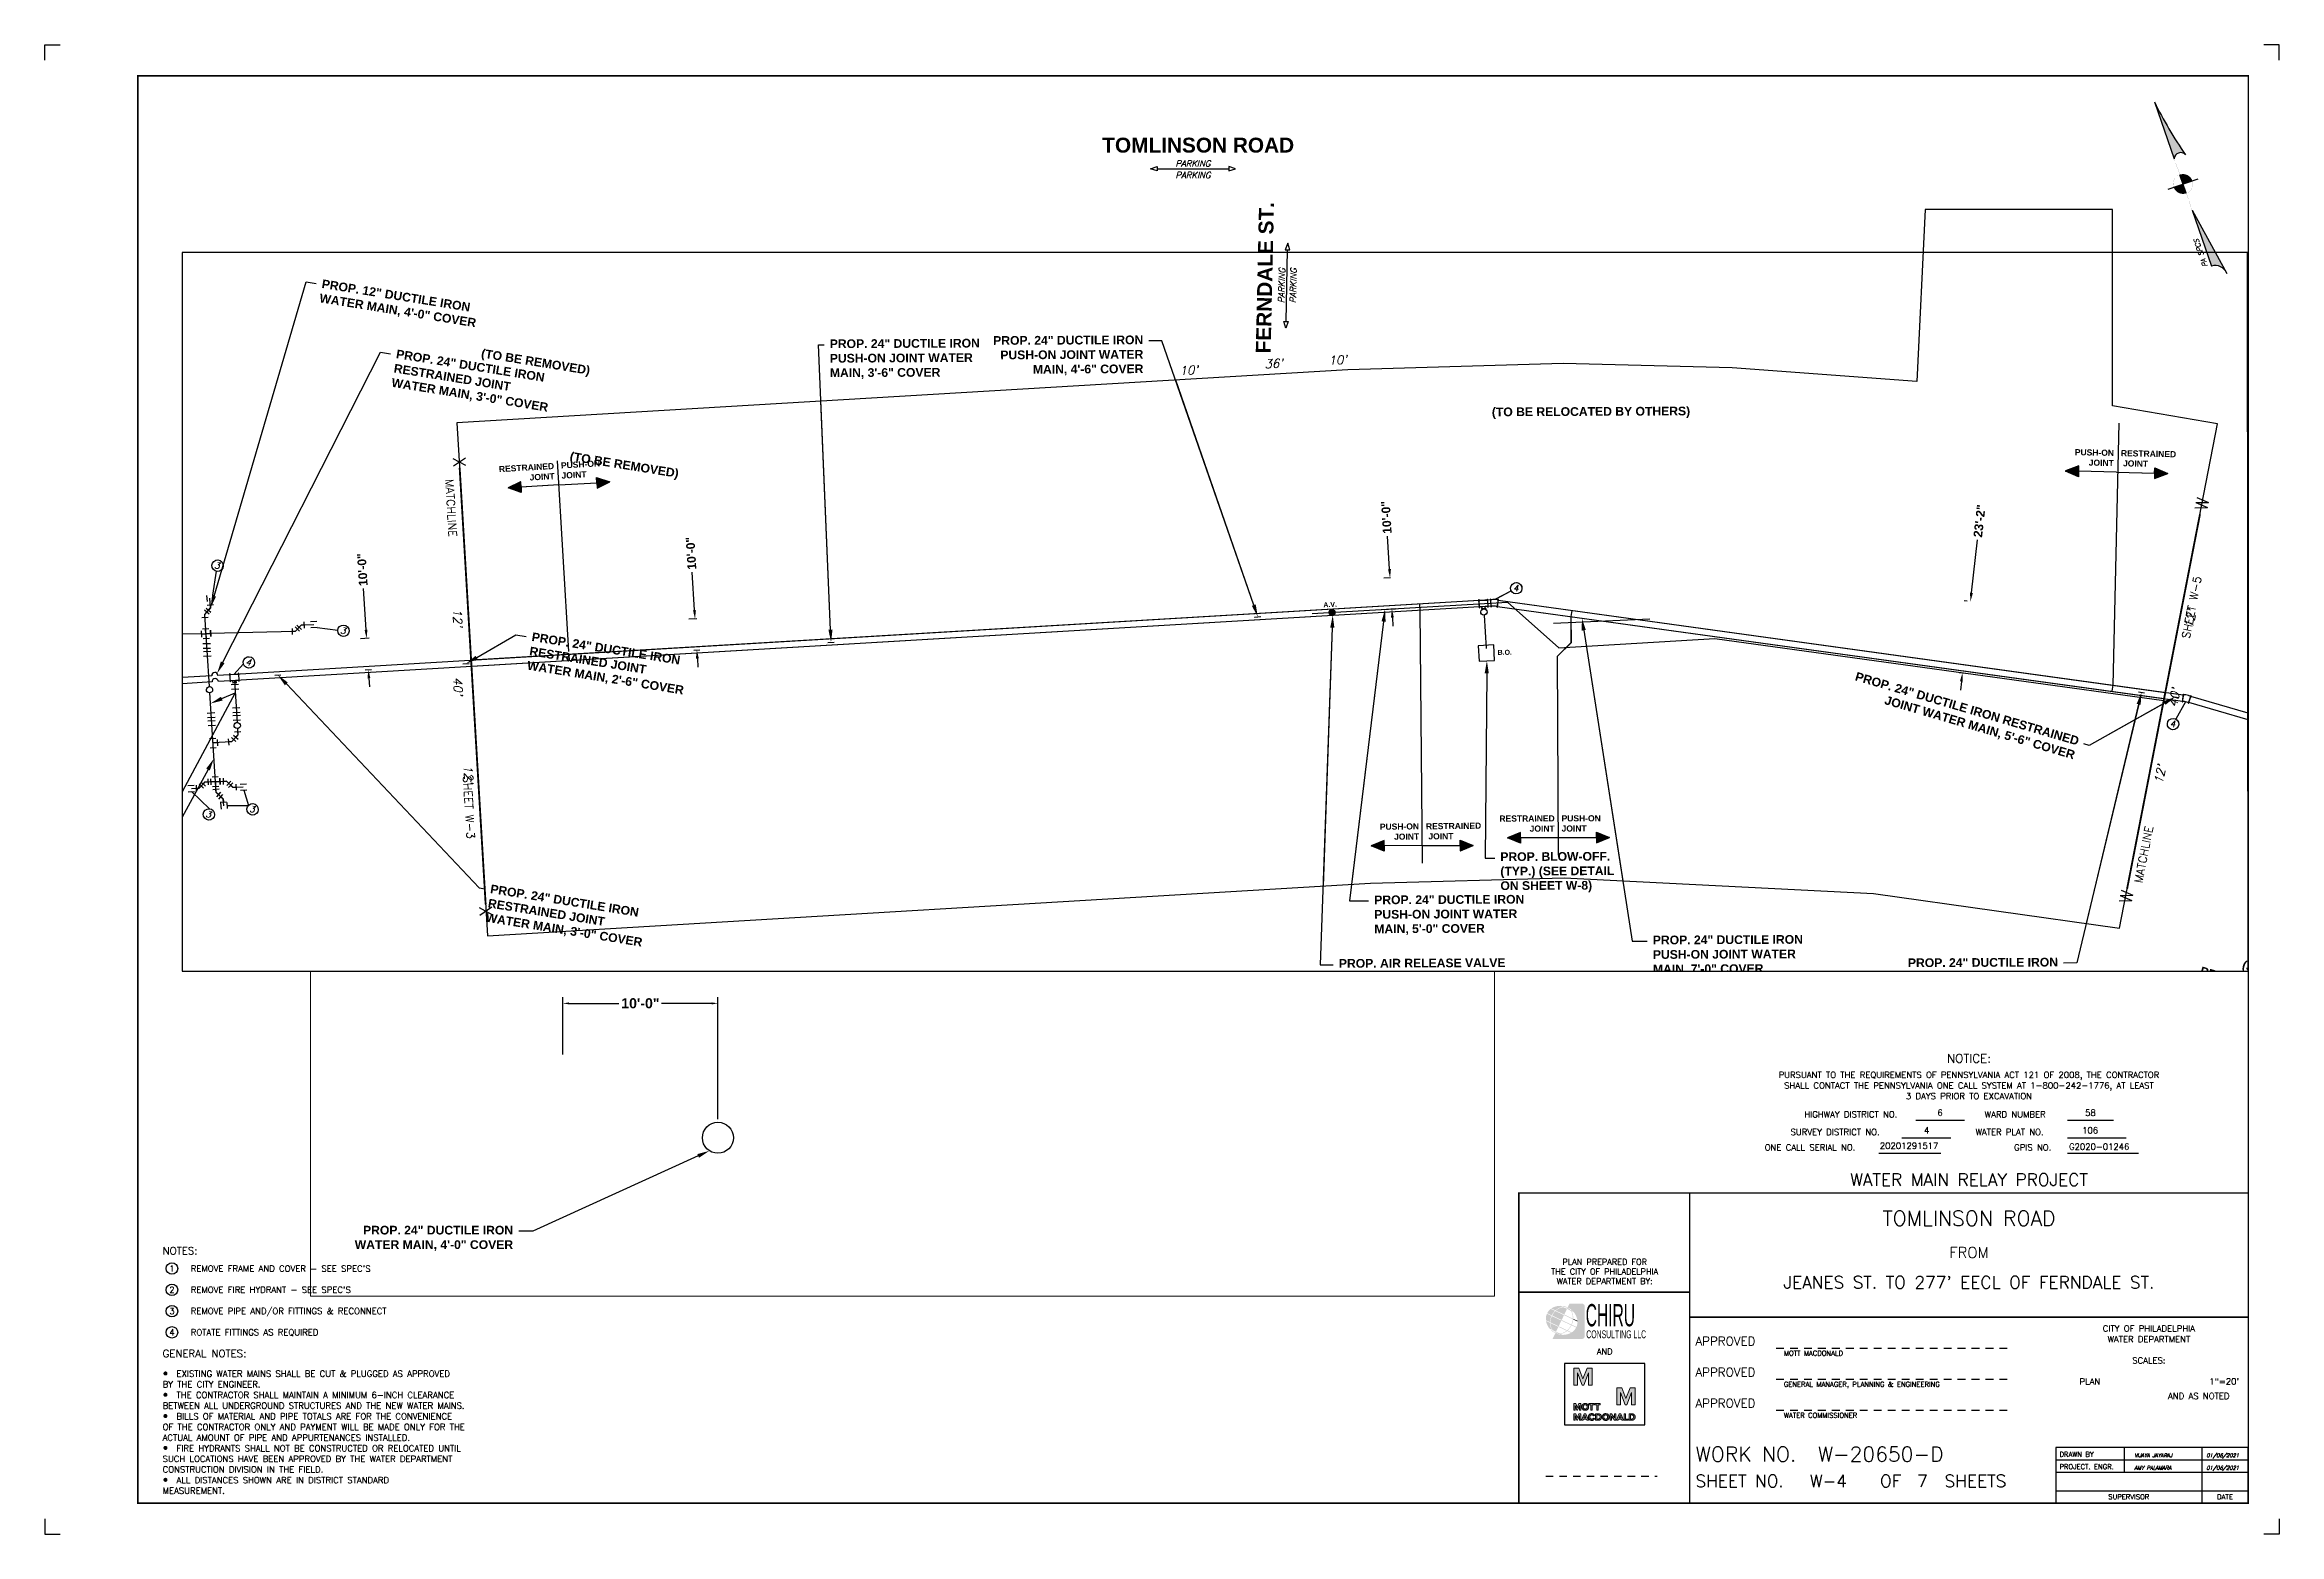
# Paper-space layout 'W4_TOMLINSON' of a CAD drawing. Header units: feet, sheet in inches. Extents: x 94.5 to 130.5, y 3.3 to 27.3.
# The model-space entities are those that its viewports show. They can reach past a viewport. Long polylines and large blocks are cut down to what shows.
import ezdxf
from ezdxf import colors
from ezdxf.entities.mleader import LeaderData, LeaderLine
from ezdxf.enums import TextEntityAlignment as Align
from ezdxf.math import Vec2, Vec3

# ---------------------------------------------------------------- set-up
doc = ezdxf.new("R2010")
doc.units = ezdxf.units.FT
doc.header["$MEASUREMENT"] = 0
for name, pattern in [('DASHED2', [0.375, 0.25, -0.125]), ('HIDDEN2', [0.1875, 0.125, -0.0625]), ('PHANTOM', [2.5, 1.25, -0.25, 0.25, -0.25, 0.25, -0.25])]:
    doc.linetypes.add(name, pattern=pattern)
doc.layers.get('Defpoints').update_dxf_attribs({"color": 8})
for name, color, linetype in [('EX-TEXT-STREET NAME', 1, 'Continuous'), ('EX-TEXT-STREET NAME-MRKGS', 2, 'Continuous'), ('EX-TEXT-TRAFFIC-W4', 22, 'Continuous'), ('EX-UTIL-STORM-STRU', 70, 'DASHED2'), ('NOTES-WATER', 3, 'Continuous'), ('PROP-DIMS-WATER', 1, 'Continuous'), ('PROP-TEXT-WATER-SECT', 1, 'Continuous'), ('PROPTEXT-WATER-W1', 1, 'Continuous'), ('PROPTEXT-WATER-W2', 1, 'Continuous'), ('PROPTEXT-WATER-W3', 1, 'Continuous'), ('PROPTEXT-WATER-W4', 1, 'Continuous'), ('PROPTEXT-WATER-W5', 1, 'Continuous'), ('SURV-DIM-WHITE', 7, 'Continuous'), ('UTIL-PR-WATER', 101, 'Continuous'), ('Z-APPROVED', 7, 'Continuous'), ('Z-BORDER', 1, 'Continuous'), ('Z-CHECKEDBY', 2, 'Continuous'), ('Z-LOGO', 5, 'Continuous'), ('Z-MATCHLINE', 4, 'Continuous'), ('Z-NOTES', 5, 'Continuous'), ('Z-NOTES-BLUE', 5, 'Continuous'), ('Z-NOTES-YELLOW', 2, 'Continuous'), ('Z-TITLE', 7, 'Continuous'), ('Z-Z920-G-Xrefs_Dir_Info', 7, 'Continuous')]:
    doc.layers.add(name, color=color, linetype=linetype)
doc.layers.add('GN-DETL-MEDM', color=7, linetype='Continuous', lineweight=35)
doc.layers.add('Z-Z010-G-Frame', color=7, linetype='Continuous', lineweight=0)
doc.layers.add('Z-Z900-G-Non_Plot', color=5, linetype='Continuous', plot=False)
doc.styles.add('100', font='simplex.shx', dxfattribs={"oblique": 15, "height": 2})
doc.styles.add('120', font='simplex.shx', dxfattribs={"oblique": 15, "height": 2.4})
doc.styles.add('140', font='simplex.shx', dxfattribs={"oblique": 15, "height": 2.8})
doc.styles.add('175', font='simplex.shx', dxfattribs={"height": 0.00689})
doc.styles.add('200', font='simplex.shx', dxfattribs={"height": 4})
doc.styles.add('240', font='simplex.shx', dxfattribs={"height": 0.009449})
doc.styles.add('60', font='simplex.shx', dxfattribs={"oblique": 15, "height": 0.6})
doc.styles.add('80', font='simplex.shx', dxfattribs={"oblique": 15, "height": 1.6})
doc.styles.add('ARIAL', font='arialbd.ttf')
doc.styles.add('ARIAL BOLD', font='arialbd.ttf')
doc.styles.add('PWD_WATER', font='arial.ttf')
doc.styles.add('Simplex Ob', font='simplex.shx', dxfattribs={"oblique": 15})
doc.styles.add('style1', font='swissek.ttf', dxfattribs={"width": 0.25})
doc.styles.add('W56', font='arialbd.ttf', dxfattribs={"height": 0.56})
doc.dimstyles.new('PR QUATER SCALE - WATER', dxfattribs={"dimscale": 4, "dimtxt": 0.56, "dimasz": 0.1, "dimexe": 0.1, "dimexo": 0.05, "dimgap": 0.05, "dimtad": 0, "dimtih": 1, "dimtoh": 1, "dimdec": 0, "dimlfac": 12, "dimzin": 3, "dimdsep": 46, "dimlunit": 3, "dimtxsty": 'W56', "dimcen": 0.05, "dimclrd": 256, "dimclre": 256, "dimclrt": 256, "dimadec": 0, "dimazin": 0, "dimtfac": 1, "dimtdec": 0, "dimtofl": 0, "dimtmove": 0, "dimatfit": 3, "dimfxl": 1, "dimtolj": 1, "dimtzin": 0, "dimlwd": -1, "dimlwe": -1, "dimarcsym": 0})
doc.dimstyles.new('PR-DIMS', dxfattribs={"dimtxt": 0.14, "dimasz": 0.14, "dimexe": 0.1, "dimexo": 0.1, "dimgap": 0.05, "dimtad": 0, "dimdec": 0, "dimlfac": 12, "dimzin": 0, "dimdsep": 46, "dimlunit": 4, "dimtxsty": 'ARIAL BOLD', "dimcen": 0.1, "dimclrd": 256, "dimclre": 256, "dimclrt": 256, "dimadec": 0, "dimazin": 0, "dimtfac": 1, "dimtdec": 0, "dimtofl": 0, "dimtmove": 0, "dimatfit": 1, "dimfxl": 1, "dimtolj": 1, "dimtzin": 0, "dimlwd": -1, "dimlwe": -1, "dimarcsym": 0})

psp = doc.layouts.new('W4_TOMLINSON')

# ---------------------------------------------------------------- texts
at = {"layer": 'SURV-DIM-WHITE', "char_height": 0.14, "attachment_point": 5, "style": '140'}
for s, insert, rotation in [("10'", (112.9, 22.011), 3.4086), ("36'", (114.268, 22.119), 3.4086), ("10'", (115.299, 22.177), 3.4086), ("12'", (101.122, 18.025), 273.4086), ("12'", (129.036, 18.002), 78.9945), ("40'", (101.128, 16.922), 273.4086), ("40'", (128.778, 16.734), 78.9945), ("12'", (101.296, 15.505), 273.4086), ("12'", (128.547, 15.498), 78.9945)]:
    psp.add_mtext(s, dxfattribs=dict(at, insert=insert, rotation=rotation))
at = {"layer": 'Z-MATCHLINE', "style": '140'}
for s, height, rotation, p in [('X', 0.2, 273.4137, (101.046, 20.611)), ('MATCHLINE                                       SHEET W-3', 0.12999, 273.4137, (100.924, 20.253)), ('W', 0.2, 78.9997, (129.303, 19.739)), ('MATCHLINE                               SHEET W-5', 0.12999, 78.9997, (128.259, 13.74)), ('X', 0.2, 273.4137, (101.47, 13.373)), ('W', 0.2, 78.9997, (128.081, 13.409))]:
    psp.add_text(s, height=height, rotation=rotation, dxfattribs=at).set_placement(p)
at = {"layer": 'Z-NOTES'}
for s, height, style, p in [('NOTES:', 0.12, '120', (96.369, 7.729)), ("REMOVE FRAME AND COVER - SEE SPEC'S", 0.1, '100', (96.822, 7.458)), ("REMOVE FIRE HYDRANT - SEE SPEC'S", 0.1, '100', (96.822, 7.116)), ('REMOVE PIPE AND/OR FITTINGS & RECONNECT', 0.1, '100', (96.822, 6.773)), ('ROTATE FITTINGS AS REQUIRED', 0.1, '100', (96.822, 6.43)), ('GENERAL NOTES:', 0.12, '120', (96.369, 6.073)), ('   EXISTING WATER MAINS SHALL BE CUT & PLUGGED AS APPROVED', 0.1, '100', (96.369, 5.763)), ('BY THE CITY ENGINEER.', 0.1, '100', (96.369, 5.592)), ('   THE CONTRACTOR SHALL MAINTAIN A MINIMUM 6-INCH CLEARANCE', 0.1, '100', (96.369, 5.421)), ('BETWEEN ALL UNDERGROUND STRUCTURES AND THE NEW WATER MAINS.', 0.1, '100', (96.369, 5.249)), ('   BILLS OF MATERIAL AND PIPE TOTALS ARE FOR THE CONVENIENCE', 0.1, '100', (96.369, 5.078)), ('ACTUAL AMOUNT OF PIPE AND APPURTENANCES INSTALLED.', 0.1, '100', (96.369, 4.735)), ('OF THE CONTRACTOR ONLY AND PAYMENT WILL BE MADE ONLY FOR THE', 0.1, '100', (96.369, 4.906)), ('   FIRE HYDRANTS SHALL NOT BE CONSTRUCTED OR RELOCATED UNTIL', 0.1, '100', (96.369, 4.563)), ('SUCH LOCATIONS HAVE BEEN APPROVED BY THE WATER DEPARTMENT', 0.1, '100', (96.369, 4.392)), ('CONSTRUCTION DIVISION IN THE FIELD.', 0.1, '100', (96.369, 4.221)), ('MEASUREMENT.', 0.1, '100', (96.369, 3.878)), ('   ALL DISTANCES SHOWN ARE IN DISTRICT STANDARD', 0.1, '100', (96.369, 4.049))]:
    psp.add_text(s, height=height, dxfattribs=dict(at, style=style)).set_placement(p, align=Align.BOTTOM_LEFT)
at = {"layer": 'Z-NOTES', "style": '100'}
psp.add_text('AND AS NOTED', height=0.1, dxfattribs=at).set_placement((128.676, 5.435))
at = {"layer": 'Z-NOTES-YELLOW', "style": '100'}
for s, p in [('1', (96.519, 7.538)), ('2', (96.519, 7.195)), ('3', (96.519, 6.852)), ('4', (96.519, 6.51))]:
    psp.add_text(s, height=0.1, dxfattribs=at).set_placement(p, align=Align.MIDDLE_CENTER)
at = {"layer": 'Z-TITLE', "color": 5, "insert": (127.081, 9.552), "char_height": 0.09992, "width": 1.04485, "attachment_point": 1, "style": '100'}
psp.add_mtext('{\\Q0;G2020-01246}', dxfattribs=at)

msp = doc.modelspace()

# ---------------------------------------------------------------- texts
at = {"layer": 'NOTES-WATER', "char_height": 2, "width": 1.88, "attachment_point": 5, "style": '100'}
for s, insert, rotation in [('3', (2729304.639, 296872.4), 331.66423), ('3', (2729349.612, 296869.048), 331.66423), ('4', (2729296.673, 296841.907), 331.66423), ('4', (2729348.886, 296836.308), 331.66423), ('3', (2729380.995, 296835.885), 331.66423), ('3', (2729320.597, 296794.278), 331.66423), ('3', (2729334.428, 296791.191), 331.66423), ('4', (2729742.343, 296724.428), 341.04895), ('4', (2729927.751, 296613.449), 341.04895)]:
    msp.add_mtext(s, dxfattribs=dict(at, insert=insert, rotation=rotation))
at = {"layer": 'PROPTEXT-WATER-W3', "insert": (2729309.841, 296827.095), "char_height": 1.6, "attachment_point": 1, "rotation": 337.4545, "style": 'PWD_WATER'}
msp.add_mtext_dynamic_manual_height_columns('{\\fArial|b1|i0|c0|p34;B.O.}', width=4.45693, gutter_width=0.295, heights=[0], dxfattribs=at)
at = {"layer": 'PROPTEXT-WATER-W4', "char_height": 1.6, "attachment_point": 1, "style": 'PWD_WATER'}
for s, width, insert, rotation in [('{\\fArial|b1|i0|c0|p34;A.V.}', 1.39447, (2729682.241, 296740.511), 343.43829), ('{\\fArial|b1|i0|c0|p34;B.O.}', 4.45693, (2729730.248, 296707.571), 341.04895)]:
    msp.add_mtext_dynamic_manual_height_columns(s, width=width, gutter_width=0.295, heights=[0], dxfattribs=dict(at, insert=insert, rotation=rotation))

# ---------------------------------------------------------------- blocks, each defined once
blk = doc.blocks.new('PHILLYTBLOCK')
at = {"layer": 'Z-APPROVED', "color": 5, "linetype": 'HIDDEN2'}
for points in [[(27.893, 2.5), (31.693, 2.5)], [(27.893, 2), (31.693, 2)]]:
    blk.add_lwpolyline(points, dxfattribs=at)
at = {"layer": 'Z-BORDER', "color": 7}
for points in [[(0, 23.75), (0, 24), (0.25, 24)], [(36, 23.75), (36, 24), (35.75, 24)], [(0, 0.25), (0, 0), (0.25, 0)], [(36, 0.25), (36, 0), (35.75, 0)]]:
    blk.add_lwpolyline(points, dxfattribs=at)
at = {"layer": 'Z-BORDER', "const_width": 0.025}
blk.add_lwpolyline([(1.5, 0.5), (35.5, 0.5), (35.5, 23.5), (1.5, 23.5)], close=True, dxfattribs=at)
at = {"layer": 'Z-TITLE', "color": 5}
for points in [[(30.142, 6.672), (30.928, 6.672)], [(32.587, 6.672), (33.328, 6.672)], [(29.548, 6.14), (30.549, 6.14)], [(29.92, 6.388), (30.706, 6.388)], [(32.587, 6.388), (33.532, 6.388)], [(32.587, 6.14), (33.732, 6.14)], [(32.4, 1.2), (35.5, 1.2)], [(33.5, 1.4), (33.5, 1)], [(34.75, 1.4), (34.75, 0.5)], [(32.4, 1), (35.5, 1)], [(32.4, 0.7), (35.5, 0.7)]]:
    blk.add_lwpolyline(points, dxfattribs=at)
at = {"layer": 'Z-TITLE', "color": 1, "const_width": 0.025}
for points in [[(26.5, 5.5), (23.75, 5.5), (23.75, 0.5)], [(26.5, 3.9), (23.75, 3.9)], [(26.5, 3.5), (35.5, 3.5)]]:
    blk.add_lwpolyline(points, dxfattribs=at)
blk.add_lwpolyline([(26.5, 0.5), (35.5, 0.5), (35.5, 5.5), (26.5, 5.5)], close=True, dxfattribs=at)
at = {"layer": 'Z-TITLE', "color": 5, "linetype": 'HIDDEN2'}
blk.add_lwpolyline([(27.893, 3), (31.693, 3)], dxfattribs=at)
at = {"layer": 'Z-TITLE', "color": 5}
blk.add_lwpolyline([(32.4, 0.5), (35.5, 0.5), (35.5, 1.4), (32.4, 1.4)], close=True, dxfattribs=at)
at = {"layer": 'Z-APPROVED', "color": 4, "style": '140'}
for p in [(26.594, 2.5), (26.594, 2)]:
    blk.add_text('APPROVED', height=0.14, dxfattribs=at).set_placement(p, align=Align.BOTTOM_LEFT)
at = {"layer": 'Z-APPROVED', "color": 2, "style": '80'}
for s, p in [('GENERAL MANAGER, PLANNING & ENGINEERING', (28.018, 2.458)), ('WATER COMMISSIONER', (28.018, 1.958))]:
    blk.add_text(s, height=0.08, dxfattribs=at).set_placement(p, align=Align.TOP_LEFT)
at = {"layer": 'Z-NOTES', "color": 4, "style": '240'}
blk.add_attdef('WORKNO', text='', height=0.24, dxfattribs=at).set_placement((28.564, 1.1), align=Align.BOTTOM_LEFT)
at = {"layer": 'Z-NOTES-BLUE', "color": 4, "style": '140'}
blk.add_attdef('XXSHEETS', text='', height=0.15, dxfattribs=at).set_placement((32.143, 1.13), align=Align.BOTTOM_RIGHT)
at = {"layer": 'Z-TITLE', "color": 5}
for s, height, style, p in [('NOTICE:', 0.14, '140', (31, 7.556)), ('PURSUANT TO THE REQUIREMENTS OF PENNSYLVANIA ACT 121 OF 2008, THE CONTRACTOR', 0.1, '100', (31, 7.323)), ('SHALL CONTACT THE PENNSYLVANIA ONE CALL SYSTEM AT 1-800-242-1776, AT LEAST', 0.1, '100', (31, 7.151)), ('3 DAYS PRIOR TO EXCAVATION', 0.1, '100', (31, 6.98))]:
    blk.add_text(s, height=height, dxfattribs=dict(at, style=style)).set_placement(p, align=Align.BOTTOM_CENTER)
at = {"layer": 'Z-TITLE', "color": 5, "style": '100'}
for s, p in [('SURVEY DISTRICT NO.', (28.126, 6.431)), ('HIGHWAY DISTRICT NO.', (28.347, 6.715)), ('WATER PLAT NO.', (31.106, 6.431)), ('WARD NUMBER', (31.255, 6.715)), ('ONE CALL SERIAL NO.', (27.709, 6.183)), ('GPIS NO.', (31.727, 6.183)), ('PLAN', (32.781, 2.412))]:
    blk.add_text(s, height=0.1, dxfattribs=at).set_placement(p)
at = {"layer": 'Z-TITLE', "color": 1, "style": '175'}
blk.add_text('FROM', height=0.175, dxfattribs=at).set_placement((31, 4.4), align=Align.BOTTOM_CENTER)
at = {"layer": 'Z-TITLE', "color": 5, "style": '100'}
for s, p in [('CITY OF PHILADELPHIA', (33.899, 3.366)), ('WATER DEPARTMENT', (33.899, 3.194)), ('SCALES:', (33.899, 2.851))]:
    blk.add_text(s, height=0.1, dxfattribs=at).set_placement(p, align=Align.TOP_CENTER)
at = {"layer": 'Z-TITLE', "color": 4}
for s, height, style, p in [('APPROVED', 0.14, '140', (26.594, 3)), ('WORK NO.', 0.24, '240', (26.594, 1.1)), ('SHEET NO.', 0.2, '200', (26.594, 0.7)), ('OF', 0.2, '200', (29.568, 0.7)), ('SHEETS', 0.2, '200', (30.607, 0.7))]:
    blk.add_text(s, height=height, dxfattribs=dict(at, style=style)).set_placement(p, align=Align.BOTTOM_LEFT)
at = {"layer": 'Z-TITLE', "color": 2, "style": '80'}
blk.add_text('MOTT MACDONALD', height=0.08, dxfattribs=at).set_placement((28.018, 2.958), align=Align.TOP_LEFT)
for s, p in [('DRAWN BY', (32.459, 1.226)), ('PROJECT. ENGR.', (32.459, 1.026))]:
    blk.add_text(s, height=0.08, dxfattribs=at).set_placement(p, align=Align.BOTTOM_LEFT)
for s, p in [('SUPERVISOR', (33.575, 0.54)), ('DATE', (35.125, 0.54))]:
    blk.add_text(s, height=0.08, dxfattribs=at).set_placement(p, align=Align.BOTTOM_CENTER)
at = {"layer": 'Z-TITLE', "color": 5, "style": '100'}
for tag, p in [('HNO', (30.535, 6.712)), ('WNO', (32.957, 6.712)), ('SNO', (30.313, 6.428)), ('WPNO', (33.038, 6.428)), ('CALLTICKET', (30.01, 6.18))]:
    blk.add_attdef(tag, text='', height=0.1, dxfattribs=at).set_placement(p, align=Align.BOTTOM_CENTER)
at = {"layer": 'Z-TITLE', "color": 1}
for tag, height, style, p in [('PROJECTTITLE', 0.2, '200', (31, 5.741)), ('ANYSTREET', 0.24, '240', (31, 4.9)), ('1STTO2ND', 0.2, '200', (31, 3.9))]:
    blk.add_attdef(tag, text='', height=height, dxfattribs=dict(at, style=style)).set_placement(p, align=Align.BOTTOM_CENTER)
at = {"layer": 'Z-TITLE', "color": 5, "style": '100'}
for tag, p in [('PROFILE', (33.343, 2.186)), ('HORZSCALE', (35.352, 2.193)), ('PLANSCALE', (35.352, 2.412)), ('VERTSCALE', (35.352, 1.984))]:
    blk.add_attdef(tag, text='', height=0.1, dxfattribs=at).set_placement(p, align=Align.RIGHT)
at = {"layer": 'Z-TITLE', "color": 4, "style": '200'}
for tag, p in [('SHEETNO', (28.436, 0.7)), ('TOTALSHEETS', (30.163, 0.7))]:
    blk.add_attdef(tag, text='', height=0.2, dxfattribs=at).set_placement(p, align=Align.BOTTOM_LEFT)
blk = doc.blocks.new('DCHECKER')
at = {"layer": 'Z-CHECKEDBY', "style": '60', "oblique": 15}
for tag, p in [('DRAWN', (1.265, -0.178)), ('CHECKED', (1.265, -0.378)), ('DRAWDATE', (2.515, -0.178)), ('CHECKDATE', (2.515, -0.378))]:
    blk.add_attdef(tag, text='', height=0.06, dxfattribs=at).set_placement(p, align=Align.BOTTOM_LEFT)
blk = doc.blocks.new('Logo_Mott MacDonald')
at = {"layer": 'Z-Z010-G-Frame'}
h = blk.add_hatch(color=256, dxfattribs=at)
h.set_gradient(color1=(0, 0, 1), color2=(0, 0, 1), tint=0.04)
h.paths.add_polyline_path([(5.08, -3.26), (3.26, -3.26), (3.26, -9.36), (4.56, -9.36), (4.56, -4.96), (6.28, -9.36), (6.84, -9.36), (8.56, -4.96), (8.56, -9.36), (9.86, -9.36), (9.86, -3.26), (8.04, -3.26), (6.56, -7.07)])
h.paths.add_polyline_path([(18.66, -16.44), (19.96, -16.44), (19.96, -12.05), (21.68, -16.44), (22.24, -16.44), (23.96, -12.05), (23.96, -16.44), (25.26, -16.44), (25.26, -10.35), (23.44, -10.35), (21.96, -14.16), (20.48, -10.35), (18.66, -10.35)])
h.paths.add_polyline_path([(3.26, -16), (3.26, -18.34), (3.76, -18.34), (3.76, -16.65), (4.42, -18.34), (4.64, -18.34), (5.3, -16.65), (5.3, -18.34), (5.8, -18.34), (5.8, -16), (5.1, -16), (4.53, -17.46), (3.96, -16)])
h.paths.add_polyline_path([(6.98, -16.02), (6.86, -16.06), (6.76, -16.11), (6.66, -16.17), (6.57, -16.24), (6.49, -16.31), (6.41, -16.4), (6.34, -16.49), (6.29, -16.59), (6.24, -16.69), (6.2, -16.81), (6.17, -16.92), (6.16, -17.05), (6.15, -17.17), (6.16, -17.3), (6.17, -17.42), (6.2, -17.54), (6.24, -17.65), (6.29, -17.76), (6.34, -17.86), (6.41, -17.95), (6.49, -18.03), (6.57, -18.11), (6.66, -18.18), (6.76, -18.24), (6.86, -18.29), (6.98, -18.33), (7.09, -18.36), (7.21, -18.38), (7.34, -18.38), (7.47, -18.38), (7.6, -18.37), (7.71, -18.34), (7.83, -18.31), (7.94, -18.26), (8.04, -18.21), (8.13, -18.14), (8.22, -18.07), (8.3, -17.99), (8.37, -17.9), (8.43, -17.81), (8.48, -17.71), (8.53, -17.6), (8.56, -17.48), (8.58, -17.36), (8.59, -17.24), (8.59, -17.11), (8.58, -16.98), (8.56, -16.86), (8.53, -16.75), (8.48, -16.64), (8.43, -16.54), (8.37, -16.44), (8.3, -16.36), (8.22, -16.27), (8.13, -16.2), (8.04, -16.14), (7.94, -16.09), (7.83, -16.04), (7.71, -16.01), (7.6, -15.98), (7.47, -15.97), (7.34, -15.96), (7.21, -15.97), (7.09, -15.99)])
h.paths.add_polyline_path([(7.17, -16.43), (7.24, -16.42), (7.32, -16.41), (7.39, -16.41), (7.47, -16.41), (7.54, -16.42), (7.61, -16.44), (7.68, -16.47), (7.74, -16.5), (7.8, -16.54), (7.85, -16.58), (7.9, -16.63), (7.94, -16.69), (7.98, -16.74), (8.01, -16.81), (8.03, -16.87), (8.06, -16.94), (8.07, -17.02), (8.08, -17.09), (8.08, -17.17), (8.08, -17.25), (8.07, -17.33), (8.06, -17.4), (8.03, -17.47), (8.01, -17.54), (7.98, -17.6), (7.94, -17.66), (7.9, -17.71), (7.85, -17.76), (7.8, -17.81), (7.74, -17.85), (7.68, -17.88), (7.61, -17.9), (7.54, -17.92), (7.47, -17.94), (7.39, -17.94), (7.32, -17.94), (7.24, -17.93), (7.17, -17.91), (7.1, -17.89), (7.04, -17.86), (6.98, -17.83), (6.92, -17.79), (6.87, -17.74), (6.83, -17.69), (6.79, -17.63), (6.75, -17.57), (6.72, -17.51), (6.7, -17.44), (6.68, -17.37), (6.67, -17.29), (6.66, -17.21), (6.66, -17.13), (6.67, -17.06), (6.68, -16.98), (6.7, -16.91), (6.72, -16.84), (6.75, -16.77), (6.79, -16.71), (6.83, -16.66), (6.87, -16.61), (6.92, -16.56), (6.98, -16.52), (7.04, -16.48), (7.1, -16.46)], flags=16)
h.paths.add_polyline_path([(8.7, -16), (8.7, -16.44), (9.39, -16.44), (9.39, -18.34), (9.89, -18.34), (9.89, -16.44), (10.57, -16.44), (10.57, -16)])
h.paths.add_polyline_path([(10.84, -16), (10.84, -16.44), (11.53, -16.44), (11.53, -18.34), (12.03, -18.34), (12.03, -16.44), (12.71, -16.44), (12.71, -16)])
h.paths.add_polyline_path([(3.26, -19.62), (3.26, -21.96), (3.76, -21.96), (3.76, -20.28), (4.42, -21.96), (4.64, -21.96), (5.3, -20.28), (5.3, -21.96), (5.8, -21.96), (5.8, -19.62), (5.1, -19.62), (4.53, -21.09), (3.96, -19.62)])
h.paths.add_polyline_path([(6.07, -21.96), (6.63, -21.96), (6.78, -21.57), (7.78, -21.57), (7.93, -21.96), (8.49, -21.96), (7.59, -19.62), (6.97, -19.62)])
h.paths.add_polyline_path([(6.91, -21.13), (7.28, -20.12), (7.64, -21.13)], flags=16)
h.paths.add_polyline_path([(8.63, -20.23), (8.58, -20.33), (8.55, -20.44), (8.52, -20.55), (8.5, -20.67), (8.5, -20.8), (8.5, -20.92), (8.52, -21.03), (8.55, -21.15), (8.58, -21.25), (8.63, -21.36), (8.68, -21.45), (8.74, -21.54), (8.81, -21.62), (8.89, -21.7), (8.97, -21.76), (9.06, -21.82), (9.16, -21.87), (9.26, -21.92), (9.37, -21.95), (9.48, -21.98), (9.59, -22), (9.71, -22), (9.81, -22), (9.89, -22), (9.97, -21.99), (10.05, -21.97), (10.12, -21.95), (10.19, -21.92), (10.25, -21.89), (10.31, -21.86), (10.37, -21.83), (10.42, -21.79), (10.47, -21.74), (10.52, -21.7), (10.56, -21.66), (10.6, -21.61), (10.64, -21.56), (10.67, -21.51), (10.71, -21.46), (10.72, -21.43), (10.7, -21.42), (10.68, -21.41), (10.65, -21.4), (10.62, -21.38), (10.59, -21.37), (10.56, -21.35), (10.52, -21.33), (10.48, -21.31), (10.45, -21.3), (10.41, -21.28), (10.38, -21.26), (10.35, -21.25), (10.3, -21.22), (10.29, -21.23), (10.28, -21.26), (10.26, -21.29), (10.23, -21.32), (10.21, -21.35), (10.18, -21.38), (10.15, -21.4), (10.12, -21.43), (10.09, -21.45), (10.06, -21.47), (10.03, -21.49), (9.99, -21.51), (9.95, -21.53), (9.92, -21.54), (9.88, -21.55), (9.84, -21.56), (9.8, -21.56), (9.76, -21.56), (9.69, -21.56), (9.62, -21.55), (9.55, -21.54), (9.49, -21.52), (9.42, -21.49), (9.37, -21.46), (9.31, -21.42), (9.26, -21.38), (9.21, -21.34), (9.17, -21.29), (9.13, -21.23), (9.1, -21.17), (9.07, -21.11), (9.05, -21.05), (9.03, -20.98), (9.02, -20.91), (9.01, -20.83), (9.01, -20.76), (9.02, -20.68), (9.03, -20.61), (9.05, -20.54), (9.07, -20.48), (9.1, -20.42), (9.13, -20.36), (9.17, -20.3), (9.21, -20.25), (9.26, -20.21), (9.31, -20.17), (9.37, -20.13), (9.42, -20.1), (9.49, -20.07), (9.55, -20.05), (9.62, -20.04), (9.69, -20.03), (9.76, -20.03), (9.8, -20.03), (9.84, -20.03), (9.88, -20.04), (9.92, -20.05), (9.95, -20.06), (9.99, -20.08), (10.03, -20.1), (10.06, -20.12), (10.09, -20.14), (10.12, -20.16), (10.15, -20.19), (10.18, -20.21), (10.21, -20.24), (10.23, -20.27), (10.26, -20.3), (10.28, -20.33), (10.29, -20.36), (10.3, -20.37), (10.33, -20.35), (10.35, -20.34), (10.38, -20.33), (10.41, -20.31), (10.45, -20.29), (10.48, -20.28), (10.52, -20.26), (10.56, -20.24), (10.59, -20.22), (10.62, -20.21), (10.65, -20.19), (10.68, -20.18), (10.72, -20.16), (10.71, -20.13), (10.67, -20.08), (10.64, -20.03), (10.6, -19.98), (10.56, -19.93), (10.52, -19.88), (10.47, -19.84), (10.42, -19.8), (10.37, -19.76), (10.31, -19.73), (10.25, -19.69), (10.19, -19.67), (10.12, -19.64), (10.05, -19.62), (9.97, -19.6), (9.89, -19.59), (9.81, -19.59), (9.71, -19.59), (9.59, -19.59), (9.48, -19.61), (9.37, -19.64), (9.26, -19.67), (9.16, -19.71), (9.06, -19.77), (8.97, -19.83), (8.89, -19.89), (8.81, -19.97), (8.74, -20.05), (8.68, -20.14)])
h.paths.add_polyline_path([(11.99, -21.96), (11.97, -21.96), (11.96, -21.96), (11.95, -21.96), (11.94, -21.96), (11.92, -21.96), (11.91, -21.96), (11.89, -21.96), (11.87, -21.96), (11.83, -21.96), (11.79, -21.96), (11.74, -21.96), (11.69, -21.96), (11.64, -21.96), (11.59, -21.96), (11.48, -21.96), (11.43, -21.96), (11.37, -21.96), (11.32, -21.96), (11.28, -21.96), (11.23, -21.96), (11.19, -21.96), (11.17, -21.96), (11.15, -21.96), (11.14, -21.96), (11.12, -21.96), (11.11, -21.96), (11.1, -21.96), (11.09, -21.96), (11.08, -21.96), (11.07, -21.96), (11.06, -21.96), (11.06, -21.96), (11.06, -21.96), (11.06, -21.96), (11.06, -21.96), (11.06, -21.96), (11.06, -21.95), (11.06, -21.95), (11.06, -21.94), (11.06, -21.92), (11.06, -21.9), (11.06, -21.87), (11.06, -21.84), (11.06, -21.81), (11.06, -21.77), (11.06, -21.73), (11.06, -21.69), (11.06, -21.64), (11.06, -21.59), (11.06, -21.53), (11.06, -21.48), (11.06, -21.42), (11.06, -21.36), (11.06, -21.3), (11.06, -21.24), (11.06, -21.17), (11.06, -21.04), (11.06, -20.9), (11.06, -20.63), (11.06, -20.49), (11.06, -20.36), (11.06, -20.3), (11.06, -20.24), (11.06, -20.18), (11.06, -20.12), (11.06, -20.06), (11.06, -20.01), (11.06, -19.96), (11.06, -19.91), (11.06, -19.86), (11.06, -19.82), (11.06, -19.78), (11.06, -19.75), (11.06, -19.72), (11.06, -19.69), (11.06, -19.67), (11.06, -19.65), (11.06, -19.64), (11.06, -19.64), (11.06, -19.63), (11.06, -19.63), (11.06, -19.62), (11.06, -19.62), (11.08, -19.62), (11.09, -19.62), (11.1, -19.62), (11.12, -19.62), (11.13, -19.62), (11.15, -19.62), (11.17, -19.62), (11.2, -19.62), (11.25, -19.62), (11.29, -19.62), (11.34, -19.62), (11.39, -19.62), (11.5, -19.62), (11.61, -19.62), (11.66, -19.62), (11.71, -19.62), (11.76, -19.62), (11.8, -19.62), (11.85, -19.62), (11.88, -19.62), (11.9, -19.62), (11.92, -19.62), (11.93, -19.62), (11.94, -19.62), (11.95, -19.62), (11.96, -19.62), (11.97, -19.62), (11.98, -19.62), (11.98, -19.62), (11.98, -19.62), (11.98, -19.62), (12, -19.62), (12.05, -19.62), (12.13, -19.63), (12.22, -19.64), (12.29, -19.65), (12.37, -19.67), (12.44, -19.69), (12.51, -19.72), (12.58, -19.75), (12.65, -19.78), (12.71, -19.82), (12.77, -19.86), (12.83, -19.9), (12.88, -19.94), (12.93, -19.99), (12.97, -20.05), (13.02, -20.1), (13.04, -20.13), (13.06, -20.16), (13.07, -20.19), (13.09, -20.22), (13.11, -20.25), (13.12, -20.29), (13.14, -20.32), (13.15, -20.35), (13.16, -20.39), (13.17, -20.42), (13.18, -20.46), (13.19, -20.5), (13.2, -20.53), (13.21, -20.57), (13.21, -20.61), (13.22, -20.65), (13.22, -20.69), (13.22, -20.73), (13.22, -20.77), (13.22, -20.81), (13.22, -20.85), (13.22, -20.89), (13.22, -20.93), (13.21, -20.97), (13.21, -21.01), (13.2, -21.05), (13.19, -21.08), (13.18, -21.12), (13.18, -21.16), (13.16, -21.19), (13.15, -21.23), (13.14, -21.26), (13.13, -21.29), (13.11, -21.33), (13.09, -21.36), (13.08, -21.39), (13.06, -21.42), (13.04, -21.45), (13.01, -21.5), (12.96, -21.56), (12.91, -21.61), (12.86, -21.66), (12.8, -21.71), (12.75, -21.75), (12.69, -21.79), (12.62, -21.82), (12.56, -21.85), (12.49, -21.88), (12.42, -21.9), (12.34, -21.92), (12.26, -21.94), (12.19, -21.95), (12.1, -21.96), (12.02, -21.96)])
h.paths.add_polyline_path([(11.56, -21.5), (11.56, -21.48), (11.56, -21.46), (11.56, -21.44), (11.56, -21.41), (11.56, -21.39), (11.56, -21.36), (11.56, -21.33), (11.56, -21.27), (11.56, -21.2), (11.56, -21.13), (11.56, -21.05), (11.56, -20.96), (11.56, -20.79), (11.56, -20.62), (11.56, -20.54), (11.56, -20.46), (11.56, -20.39), (11.56, -20.32), (11.56, -20.25), (11.56, -20.22), (11.56, -20.2), (11.56, -20.17), (11.56, -20.15), (11.56, -20.13), (11.56, -20.11), (11.56, -20.08), (11.56, -20.07), (11.56, -20.06), (11.58, -20.06), (11.6, -20.06), (11.62, -20.06), (11.64, -20.06), (11.68, -20.06), (11.73, -20.06), (11.83, -20.06), (11.88, -20.06), (11.92, -20.06), (11.94, -20.06), (11.97, -20.06), (11.98, -20.06), (11.99, -20.06), (11.99, -20.06), (12.01, -20.06), (12.07, -20.07), (12.12, -20.07), (12.17, -20.08), (12.22, -20.09), (12.27, -20.11), (12.31, -20.12), (12.35, -20.14), (12.39, -20.16), (12.43, -20.18), (12.46, -20.21), (12.49, -20.24), (12.52, -20.27), (12.55, -20.3), (12.58, -20.33), (12.6, -20.37), (12.62, -20.4), (12.64, -20.44), (12.66, -20.48), (12.67, -20.52), (12.69, -20.56), (12.7, -20.61), (12.71, -20.65), (12.71, -20.7), (12.71, -20.74), (12.72, -20.79), (12.71, -20.84), (12.71, -20.88), (12.71, -20.93), (12.7, -20.97), (12.69, -21.02), (12.67, -21.06), (12.66, -21.1), (12.64, -21.14), (12.62, -21.18), (12.6, -21.21), (12.57, -21.25), (12.55, -21.28), (12.52, -21.31), (12.49, -21.34), (12.45, -21.37), (12.42, -21.4), (12.38, -21.42), (12.34, -21.44), (12.3, -21.46), (12.26, -21.48), (12.21, -21.49), (12.17, -21.51), (12.12, -21.51), (12.07, -21.52), (12.02, -21.52), (11.99, -21.52), (11.96, -21.52), (11.93, -21.52), (11.92, -21.52), (11.88, -21.52), (11.83, -21.52), (11.73, -21.52), (11.68, -21.52), (11.64, -21.52), (11.62, -21.52), (11.6, -21.52), (11.58, -21.52), (11.56, -21.52)], flags=16)
h.paths.add_polyline_path([(13.51, -20.54), (13.5, -20.67), (13.49, -20.8), (13.5, -20.92), (13.51, -21.05), (13.54, -21.16), (13.58, -21.27), (13.63, -21.38), (13.69, -21.48), (13.75, -21.57), (13.83, -21.65), (13.91, -21.73), (14, -21.8), (14.1, -21.86), (14.2, -21.91), (14.32, -21.95), (14.43, -21.98), (14.56, -22), (14.68, -22), (14.81, -22), (14.94, -21.99), (15.06, -21.96), (15.17, -21.93), (15.28, -21.88), (15.38, -21.83), (15.47, -21.77), (15.56, -21.69), (15.64, -21.61), (15.71, -21.53), (15.77, -21.43), (15.82, -21.33), (15.87, -21.22), (15.9, -21.11), (15.92, -20.98), (15.93, -20.86), (15.93, -20.73), (15.92, -20.61), (15.9, -20.48), (15.87, -20.37), (15.82, -20.26), (15.77, -20.16), (15.71, -20.06), (15.64, -19.98), (15.56, -19.9), (15.47, -19.82), (15.38, -19.76), (15.28, -19.71), (15.17, -19.66), (15.06, -19.63), (14.94, -19.6), (14.81, -19.59), (14.68, -19.59), (14.56, -19.59), (14.43, -19.61), (14.32, -19.64), (14.2, -19.68), (14.1, -19.73), (14, -19.79), (13.91, -19.86), (13.83, -19.94), (13.75, -20.02), (13.69, -20.11), (13.63, -20.21), (13.58, -20.32), (13.54, -20.43)])
h.paths.add_polyline_path([(14.02, -20.6), (14.04, -20.53), (14.06, -20.46), (14.09, -20.4), (14.13, -20.34), (14.17, -20.28), (14.21, -20.23), (14.26, -20.18), (14.32, -20.14), (14.38, -20.11), (14.44, -20.08), (14.51, -20.05), (14.58, -20.04), (14.66, -20.03), (14.74, -20.03), (14.81, -20.03), (14.89, -20.05), (14.95, -20.06), (15.02, -20.09), (15.08, -20.12), (15.14, -20.16), (15.19, -20.2), (15.24, -20.25), (15.28, -20.31), (15.32, -20.36), (15.35, -20.43), (15.38, -20.49), (15.4, -20.56), (15.41, -20.64), (15.42, -20.72), (15.42, -20.8), (15.42, -20.87), (15.41, -20.95), (15.4, -21.02), (15.38, -21.09), (15.35, -21.16), (15.32, -21.22), (15.28, -21.28), (15.24, -21.34), (15.19, -21.38), (15.14, -21.43), (15.08, -21.47), (15.02, -21.5), (14.95, -21.53), (14.89, -21.54), (14.81, -21.56), (14.74, -21.56), (14.66, -21.56), (14.58, -21.55), (14.51, -21.54), (14.44, -21.51), (14.38, -21.48), (14.32, -21.45), (14.26, -21.41), (14.21, -21.36), (14.17, -21.31), (14.13, -21.25), (14.09, -21.19), (14.06, -21.13), (14.04, -21.06), (14.02, -20.99), (14.01, -20.91), (14, -20.83), (14, -20.75), (14.01, -20.68)], flags=16)
h.paths.add_polyline_path([(16.79, -19.62), (16.28, -19.62), (16.28, -21.96), (16.77, -21.96), (16.77, -20.44), (17.89, -21.96), (18.37, -21.96), (18.37, -19.62), (17.87, -19.62), (17.87, -21.09)])
h.paths.add_polyline_path([(18.64, -21.96), (19.2, -21.96), (19.35, -21.57), (20.35, -21.57), (20.5, -21.96), (21.06, -21.96), (20.16, -19.62), (19.54, -19.62)])
h.paths.add_polyline_path([(19.85, -20.12), (20.22, -21.13), (19.49, -21.13)], flags=16)
h.paths.add_polyline_path([(21.84, -19.62), (21.33, -19.62), (21.33, -21.96), (22.83, -21.96), (22.83, -21.52), (21.84, -21.52)])
h.paths.add_polyline_path([(24.03, -21.96), (24.01, -21.96), (24, -21.96), (23.99, -21.96), (23.98, -21.96), (23.96, -21.96), (23.95, -21.96), (23.93, -21.96), (23.91, -21.96), (23.87, -21.96), (23.83, -21.96), (23.78, -21.96), (23.73, -21.96), (23.68, -21.96), (23.63, -21.96), (23.52, -21.96), (23.46, -21.96), (23.41, -21.96), (23.36, -21.96), (23.31, -21.96), (23.27, -21.96), (23.23, -21.96), (23.21, -21.96), (23.19, -21.96), (23.17, -21.96), (23.16, -21.96), (23.15, -21.96), (23.13, -21.96), (23.12, -21.96), (23.11, -21.96), (23.11, -21.96), (23.1, -21.96), (23.1, -21.96), (23.1, -21.96), (23.1, -21.96), (23.1, -21.96), (23.1, -21.96), (23.1, -21.95), (23.1, -21.95), (23.1, -21.94), (23.1, -21.92), (23.1, -21.9), (23.1, -21.87), (23.1, -21.84), (23.1, -21.81), (23.1, -21.77), (23.1, -21.73), (23.1, -21.69), (23.1, -21.64), (23.1, -21.59), (23.1, -21.53), (23.1, -21.48), (23.1, -21.42), (23.1, -21.36), (23.1, -21.3), (23.1, -21.24), (23.1, -21.17), (23.1, -21.04), (23.1, -20.9), (23.1, -20.63), (23.1, -20.49), (23.1, -20.36), (23.1, -20.3), (23.1, -20.24), (23.1, -20.18), (23.1, -20.12), (23.1, -20.06), (23.1, -20.01), (23.1, -19.96), (23.1, -19.91), (23.1, -19.86), (23.1, -19.82), (23.1, -19.78), (23.1, -19.75), (23.1, -19.72), (23.1, -19.69), (23.1, -19.67), (23.1, -19.65), (23.1, -19.64), (23.1, -19.64), (23.1, -19.63), (23.1, -19.63), (23.1, -19.62), (23.1, -19.62), (23.12, -19.62), (23.13, -19.62), (23.14, -19.62), (23.16, -19.62), (23.17, -19.62), (23.19, -19.62), (23.2, -19.62), (23.24, -19.62), (23.29, -19.62), (23.33, -19.62), (23.38, -19.62), (23.43, -19.62), (23.54, -19.62), (23.65, -19.62), (23.7, -19.62), (23.75, -19.62), (23.8, -19.62), (23.84, -19.62), (23.89, -19.62), (23.92, -19.62), (23.94, -19.62), (23.96, -19.62), (23.97, -19.62), (23.98, -19.62), (23.99, -19.62), (24, -19.62), (24.01, -19.62), (24.02, -19.62), (24.02, -19.62), (24.02, -19.62), (24.02, -19.62), (24.04, -19.62), (24.09, -19.62), (24.17, -19.63), (24.25, -19.64), (24.33, -19.65), (24.41, -19.67), (24.48, -19.69), (24.55, -19.72), (24.62, -19.75), (24.69, -19.78), (24.75, -19.82), (24.81, -19.86), (24.86, -19.9), (24.92, -19.94), (24.97, -19.99), (25.01, -20.05), (25.06, -20.1), (25.08, -20.13), (25.09, -20.16), (25.11, -20.19), (25.13, -20.22), (25.15, -20.25), (25.16, -20.29), (25.18, -20.32), (25.19, -20.35), (25.2, -20.39), (25.21, -20.42), (25.22, -20.46), (25.23, -20.5), (25.24, -20.53), (25.25, -20.57), (25.25, -20.61), (25.26, -20.65), (25.26, -20.69), (25.26, -20.73), (25.26, -20.77), (25.26, -20.81), (25.26, -20.85), (25.26, -20.89), (25.26, -20.93), (25.25, -20.97), (25.25, -21.01), (25.24, -21.05), (25.23, -21.08), (25.22, -21.12), (25.21, -21.16), (25.2, -21.19), (25.19, -21.23), (25.18, -21.26), (25.16, -21.29), (25.15, -21.33), (25.13, -21.36), (25.12, -21.39), (25.1, -21.42), (25.08, -21.45), (25.05, -21.5), (25, -21.56), (24.95, -21.61), (24.9, -21.66), (24.84, -21.71), (24.79, -21.75), (24.73, -21.79), (24.66, -21.82), (24.6, -21.85), (24.53, -21.88), (24.45, -21.9), (24.38, -21.92), (24.3, -21.94), (24.22, -21.95), (24.14, -21.96), (24.05, -21.96)])
h.paths.add_polyline_path([(23.6, -20.46), (23.6, -20.39), (23.6, -20.32), (23.6, -20.25), (23.6, -20.22), (23.6, -20.2), (23.6, -20.17), (23.6, -20.15), (23.6, -20.13), (23.6, -20.11), (23.6, -20.08), (23.6, -20.07), (23.6, -20.06), (23.62, -20.06), (23.64, -20.06), (23.66, -20.06), (23.68, -20.06), (23.72, -20.06), (23.77, -20.06), (23.87, -20.06), (23.92, -20.06), (23.96, -20.06), (23.98, -20.06), (24, -20.06), (24.02, -20.06), (24.02, -20.06), (24.02, -20.06), (24.05, -20.06), (24.11, -20.07), (24.16, -20.07), (24.21, -20.08), (24.26, -20.09), (24.31, -20.11), (24.35, -20.12), (24.39, -20.14), (24.43, -20.16), (24.47, -20.18), (24.5, -20.21), (24.53, -20.24), (24.56, -20.27), (24.59, -20.3), (24.62, -20.33), (24.64, -20.37), (24.66, -20.4), (24.68, -20.44), (24.7, -20.48), (24.71, -20.52), (24.73, -20.56), (24.74, -20.61), (24.74, -20.65), (24.75, -20.7), (24.75, -20.74), (24.75, -20.79), (24.75, -20.84), (24.75, -20.88), (24.74, -20.93), (24.74, -20.97), (24.72, -21.02), (24.71, -21.06), (24.7, -21.1), (24.68, -21.14), (24.66, -21.18), (24.64, -21.21), (24.61, -21.25), (24.58, -21.28), (24.56, -21.31), (24.52, -21.34), (24.49, -21.37), (24.46, -21.4), (24.42, -21.42), (24.38, -21.44), (24.34, -21.46), (24.3, -21.48), (24.25, -21.49), (24.21, -21.51), (24.16, -21.51), (24.11, -21.52), (24.05, -21.52), (24.03, -21.52), (24, -21.52), (23.97, -21.52), (23.96, -21.52), (23.91, -21.52), (23.87, -21.52), (23.77, -21.52), (23.72, -21.52), (23.68, -21.52), (23.66, -21.52), (23.64, -21.52), (23.62, -21.52), (23.6, -21.52), (23.6, -21.5), (23.6, -21.48), (23.6, -21.46), (23.6, -21.44), (23.6, -21.41), (23.6, -21.39), (23.6, -21.36), (23.6, -21.33), (23.6, -21.27), (23.6, -21.2), (23.6, -21.13), (23.6, -21.05), (23.6, -20.96), (23.6, -20.79), (23.6, -20.62), (23.6, -20.54)], flags=16)
at = {"layer": 'Z-Z900-G-Non_Plot', "color": 0, "lineweight": 5}
for points in [[(9.86, -3.26), (9.86, -9.36), (8.56, -9.36), (8.56, -4.96), (6.84, -9.36), (6.28, -9.36), (4.56, -4.96), (4.56, -9.36), (3.26, -9.36), (3.26, -3.26), (5.08, -3.26), (6.56, -7.07), (8.04, -3.26), (9.86, -3.26)], [(5.3, -18.34), (5.3, -16.65), (4.64, -18.34), (4.42, -18.34), (3.76, -16.65), (3.76, -18.34), (3.26, -18.34), (3.26, -16), (3.96, -16), (4.53, -17.46), (5.1, -16), (5.8, -16), (5.8, -18.34), (5.3, -18.34)], [(9.39, -18.34), (9.39, -16.44), (8.7, -16.44), (8.7, -16), (10.57, -16), (10.57, -16.44), (9.89, -16.44), (9.89, -18.34), (9.39, -18.34)], [(11.53, -18.34), (11.53, -16.44), (10.84, -16.44), (10.84, -16), (12.71, -16), (12.71, -16.44), (12.03, -16.44), (12.03, -18.34), (11.53, -18.34)], [(23.44, -10.35), (21.96, -14.16), (20.48, -10.35), (18.66, -10.35), (18.66, -16.44), (19.96, -16.44), (19.96, -12.05), (21.68, -16.44), (22.24, -16.44), (23.96, -12.05), (23.96, -16.44), (25.26, -16.44), (25.26, -10.35), (23.44, -10.35)], [(5.3, -21.96), (5.3, -20.28), (4.64, -21.96), (4.42, -21.96), (3.76, -20.28), (3.76, -21.96), (3.26, -21.96), (3.26, -19.62), (3.96, -19.62), (4.53, -21.09), (5.1, -19.62), (5.8, -19.62), (5.8, -21.96), (5.3, -21.96)], [(7.93, -21.96), (7.78, -21.57), (6.78, -21.57), (6.63, -21.96), (6.07, -21.96), (6.97, -19.62), (7.59, -19.62), (8.49, -21.96), (7.93, -21.96)], [(7.28, -20.12), (6.91, -21.13), (7.64, -21.13), (7.28, -20.12)], [(17.89, -21.96), (16.77, -20.44), (16.77, -21.96), (16.28, -21.96), (16.28, -19.62), (16.79, -19.62), (17.87, -21.09), (17.87, -19.62), (18.37, -19.62), (18.37, -21.96), (17.89, -21.96)], [(20.5, -21.96), (20.35, -21.57), (19.35, -21.57), (19.2, -21.96), (18.64, -21.96), (19.54, -19.62), (20.16, -19.62), (21.06, -21.96), (20.5, -21.96)], [(19.85, -20.12), (19.49, -21.13), (20.22, -21.13), (19.85, -20.12)], [(21.33, -21.96), (21.33, -19.62), (21.84, -19.62), (21.84, -21.52), (22.83, -21.52), (22.83, -21.96), (21.33, -21.96)]]:
    blk.add_lwpolyline(points, dxfattribs=at)
for points in [[(6.15, -17.17), (6.16, -17.05), (6.17, -16.92), (6.2, -16.81), (6.24, -16.69), (6.29, -16.59), (6.34, -16.49), (6.41, -16.4), (6.49, -16.31), (6.57, -16.24), (6.66, -16.17), (6.76, -16.11), (6.86, -16.06), (6.98, -16.02), (7.09, -15.99), (7.21, -15.97), (7.34, -15.96), (7.47, -15.97), (7.6, -15.98), (7.71, -16.01), (7.83, -16.04), (7.94, -16.09), (8.04, -16.14), (8.13, -16.2), (8.22, -16.27), (8.3, -16.36), (8.37, -16.44), (8.43, -16.54), (8.48, -16.64), (8.53, -16.75), (8.56, -16.86), (8.58, -16.98), (8.59, -17.11), (8.59, -17.24), (8.58, -17.36), (8.56, -17.48), (8.53, -17.6), (8.48, -17.71), (8.43, -17.81), (8.37, -17.9), (8.3, -17.99), (8.22, -18.07), (8.13, -18.14), (8.04, -18.21), (7.94, -18.26), (7.83, -18.31), (7.71, -18.34), (7.6, -18.37), (7.47, -18.38), (7.34, -18.38), (7.21, -18.38), (7.09, -18.36), (6.98, -18.33), (6.86, -18.29), (6.76, -18.24), (6.66, -18.18), (6.57, -18.11), (6.49, -18.03), (6.41, -17.95), (6.34, -17.86), (6.29, -17.76), (6.24, -17.65), (6.2, -17.54), (6.17, -17.42), (6.16, -17.3)], [(8.08, -17.17), (8.08, -17.09), (8.07, -17.02), (8.06, -16.94), (8.03, -16.87), (8.01, -16.81), (7.98, -16.74), (7.94, -16.69), (7.9, -16.63), (7.85, -16.58), (7.8, -16.54), (7.74, -16.5), (7.68, -16.47), (7.61, -16.44), (7.54, -16.42), (7.47, -16.41), (7.39, -16.41), (7.32, -16.41), (7.24, -16.42), (7.17, -16.43), (7.1, -16.46), (7.04, -16.48), (6.98, -16.52), (6.92, -16.56), (6.87, -16.61), (6.83, -16.66), (6.79, -16.71), (6.75, -16.77), (6.72, -16.84), (6.7, -16.91), (6.68, -16.98), (6.67, -17.06), (6.66, -17.13), (6.66, -17.21), (6.67, -17.29), (6.68, -17.37), (6.7, -17.44), (6.72, -17.51), (6.75, -17.57), (6.79, -17.63), (6.83, -17.69), (6.87, -17.74), (6.92, -17.79), (6.98, -17.83), (7.04, -17.86), (7.1, -17.89), (7.17, -17.91), (7.24, -17.93), (7.32, -17.94), (7.39, -17.94), (7.47, -17.94), (7.54, -17.92), (7.61, -17.9), (7.68, -17.88), (7.74, -17.85), (7.8, -17.81), (7.85, -17.76), (7.9, -17.71), (7.94, -17.66), (7.98, -17.6), (8.01, -17.54), (8.03, -17.47), (8.06, -17.4), (8.07, -17.33), (8.08, -17.25)], [(8.5, -20.8), (8.5, -20.67), (8.52, -20.55), (8.55, -20.44), (8.58, -20.33), (8.63, -20.23), (8.68, -20.14), (8.74, -20.05), (8.81, -19.97), (8.89, -19.89), (8.97, -19.83), (9.06, -19.77), (9.16, -19.71), (9.26, -19.67), (9.37, -19.64), (9.48, -19.61), (9.59, -19.59), (9.71, -19.59), (9.81, -19.59), (9.89, -19.59), (9.97, -19.6), (10.05, -19.62), (10.12, -19.64), (10.19, -19.67), (10.25, -19.69), (10.31, -19.73), (10.37, -19.76), (10.42, -19.8), (10.47, -19.84), (10.52, -19.88), (10.56, -19.93), (10.6, -19.98), (10.64, -20.03), (10.67, -20.08), (10.71, -20.13), (10.72, -20.16), (10.72, -20.16), (10.7, -20.17), (10.68, -20.18), (10.65, -20.19), (10.62, -20.21), (10.59, -20.22), (10.56, -20.24), (10.52, -20.26), (10.48, -20.28), (10.45, -20.29), (10.41, -20.31), (10.38, -20.33), (10.35, -20.34), (10.33, -20.35), (10.31, -20.36), (10.3, -20.37), (10.29, -20.36), (10.28, -20.33), (10.26, -20.3), (10.23, -20.27), (10.21, -20.24), (10.18, -20.21), (10.15, -20.19), (10.12, -20.16), (10.09, -20.14), (10.06, -20.12), (10.03, -20.1), (9.99, -20.08), (9.95, -20.06), (9.92, -20.05), (9.88, -20.04), (9.84, -20.03), (9.8, -20.03), (9.76, -20.03), (9.69, -20.03), (9.62, -20.04), (9.55, -20.05), (9.49, -20.07), (9.42, -20.1), (9.37, -20.13), (9.31, -20.17), (9.26, -20.21), (9.21, -20.25), (9.17, -20.3), (9.13, -20.36), (9.1, -20.42), (9.07, -20.48), (9.05, -20.54), (9.03, -20.61), (9.02, -20.68), (9.01, -20.76), (9.01, -20.83), (9.02, -20.91), (9.03, -20.98), (9.05, -21.05), (9.07, -21.11), (9.1, -21.17), (9.13, -21.23), (9.17, -21.29), (9.21, -21.34), (9.26, -21.38), (9.31, -21.42), (9.37, -21.46), (9.42, -21.49), (9.49, -21.52), (9.55, -21.54), (9.62, -21.55), (9.69, -21.56), (9.76, -21.56), (9.8, -21.56), (9.84, -21.56), (9.88, -21.55), (9.92, -21.54), (9.95, -21.53), (9.99, -21.51), (10.03, -21.49), (10.06, -21.47), (10.09, -21.45), (10.12, -21.43), (10.15, -21.4), (10.18, -21.38), (10.21, -21.35), (10.23, -21.32), (10.26, -21.29), (10.28, -21.26), (10.29, -21.23), (10.3, -21.22), (10.31, -21.23), (10.33, -21.24), (10.35, -21.25), (10.38, -21.26), (10.41, -21.28), (10.45, -21.3), (10.48, -21.31), (10.52, -21.33), (10.56, -21.35), (10.59, -21.37), (10.62, -21.38), (10.65, -21.4), (10.68, -21.41), (10.7, -21.42), (10.72, -21.43), (10.72, -21.43), (10.71, -21.46), (10.67, -21.51), (10.64, -21.56), (10.6, -21.61), (10.56, -21.66), (10.52, -21.7), (10.47, -21.74), (10.42, -21.79), (10.37, -21.83), (10.31, -21.86), (10.25, -21.89), (10.19, -21.92), (10.12, -21.95), (10.05, -21.97), (9.97, -21.99), (9.89, -22), (9.81, -22), (9.71, -22), (9.59, -22), (9.48, -21.98), (9.37, -21.95), (9.26, -21.92), (9.16, -21.87), (9.06, -21.82), (8.97, -21.76), (8.89, -21.7), (8.81, -21.62), (8.74, -21.54), (8.68, -21.45), (8.63, -21.36), (8.58, -21.25), (8.55, -21.15), (8.52, -21.03), (8.5, -20.92)], [(11.06, -21.96), (11.06, -21.96), (11.06, -21.96), (11.06, -21.96), (11.06, -21.95), (11.06, -21.95), (11.06, -21.94), (11.06, -21.92), (11.06, -21.9), (11.06, -21.87), (11.06, -21.84), (11.06, -21.81), (11.06, -21.77), (11.06, -21.73), (11.06, -21.69), (11.06, -21.64), (11.06, -21.59), (11.06, -21.53), (11.06, -21.48), (11.06, -21.42), (11.06, -21.36), (11.06, -21.3), (11.06, -21.24), (11.06, -21.17), (11.06, -21.04), (11.06, -20.9), (11.06, -20.63), (11.06, -20.49), (11.06, -20.36), (11.06, -20.3), (11.06, -20.24), (11.06, -20.18), (11.06, -20.12), (11.06, -20.06), (11.06, -20.01), (11.06, -19.96), (11.06, -19.91), (11.06, -19.86), (11.06, -19.82), (11.06, -19.78), (11.06, -19.75), (11.06, -19.72), (11.06, -19.69), (11.06, -19.67), (11.06, -19.65), (11.06, -19.64), (11.06, -19.64), (11.06, -19.63), (11.06, -19.63), (11.06, -19.62), (11.06, -19.62), (11.06, -19.62), (11.06, -19.62), (11.07, -19.62), (11.07, -19.62), (11.08, -19.62), (11.09, -19.62), (11.1, -19.62), (11.12, -19.62), (11.13, -19.62), (11.15, -19.62), (11.17, -19.62), (11.2, -19.62), (11.25, -19.62), (11.29, -19.62), (11.34, -19.62), (11.39, -19.62), (11.5, -19.62), (11.61, -19.62), (11.66, -19.62), (11.71, -19.62), (11.76, -19.62), (11.8, -19.62), (11.85, -19.62), (11.88, -19.62), (11.9, -19.62), (11.92, -19.62), (11.93, -19.62), (11.94, -19.62), (11.95, -19.62), (11.96, -19.62), (11.97, -19.62), (11.98, -19.62), (11.98, -19.62), (11.98, -19.62), (11.98, -19.62), (11.98, -19.62), (11.98, -19.62), (11.99, -19.62), (12.01, -19.62), (12.05, -19.62), (12.13, -19.63), (12.22, -19.64), (12.29, -19.65), (12.37, -19.67), (12.44, -19.69), (12.51, -19.72), (12.58, -19.75), (12.65, -19.78), (12.71, -19.82), (12.77, -19.86), (12.83, -19.9), (12.88, -19.94), (12.93, -19.99), (12.97, -20.05), (13.02, -20.1), (13.04, -20.13), (13.06, -20.16), (13.07, -20.19), (13.09, -20.22), (13.11, -20.25), (13.12, -20.29), (13.14, -20.32), (13.15, -20.35), (13.16, -20.39), (13.17, -20.42), (13.18, -20.46), (13.19, -20.5), (13.2, -20.53), (13.21, -20.57), (13.21, -20.61), (13.22, -20.65), (13.22, -20.69), (13.22, -20.73), (13.22, -20.77), (13.22, -20.81), (13.22, -20.85), (13.22, -20.89), (13.22, -20.93), (13.21, -20.97), (13.21, -21.01), (13.2, -21.05), (13.19, -21.08), (13.18, -21.12), (13.18, -21.16), (13.16, -21.19), (13.15, -21.23), (13.14, -21.26), (13.13, -21.29), (13.11, -21.33), (13.09, -21.36), (13.08, -21.39), (13.06, -21.42), (13.04, -21.45), (13.02, -21.48), (13, -21.51), (12.96, -21.56), (12.91, -21.61), (12.86, -21.66), (12.8, -21.71), (12.75, -21.75), (12.69, -21.79), (12.62, -21.82), (12.56, -21.85), (12.49, -21.88), (12.42, -21.9), (12.34, -21.92), (12.26, -21.94), (12.19, -21.95), (12.1, -21.96), (12.02, -21.96), (12, -21.96), (11.99, -21.96), (11.99, -21.96), (11.99, -21.96), (11.99, -21.96), (11.98, -21.96), (11.98, -21.96), (11.98, -21.96), (11.97, -21.96), (11.96, -21.96), (11.95, -21.96), (11.94, -21.96), (11.92, -21.96), (11.91, -21.96), (11.89, -21.96), (11.87, -21.96), (11.83, -21.96), (11.79, -21.96), (11.74, -21.96), (11.69, -21.96), (11.64, -21.96), (11.59, -21.96), (11.48, -21.96), (11.43, -21.96), (11.37, -21.96), (11.32, -21.96), (11.28, -21.96), (11.23, -21.96), (11.19, -21.96), (11.17, -21.96), (11.15, -21.96), (11.14, -21.96), (11.12, -21.96), (11.11, -21.96), (11.1, -21.96), (11.09, -21.96), (11.08, -21.96), (11.07, -21.96), (11.06, -21.96), (11.06, -21.96), (11.06, -21.96)], [(12.72, -20.79), (12.71, -20.74), (12.71, -20.7), (12.71, -20.65), (12.7, -20.61), (12.69, -20.56), (12.67, -20.52), (12.66, -20.48), (12.64, -20.44), (12.62, -20.4), (12.6, -20.37), (12.58, -20.33), (12.55, -20.3), (12.52, -20.27), (12.49, -20.24), (12.46, -20.21), (12.43, -20.18), (12.39, -20.16), (12.35, -20.14), (12.31, -20.12), (12.27, -20.11), (12.22, -20.09), (12.17, -20.08), (12.12, -20.07), (12.07, -20.07), (12.02, -20.06), (11.99, -20.06), (11.99, -20.06), (11.99, -20.06), (11.99, -20.06), (11.99, -20.06), (11.98, -20.06), (11.98, -20.06), (11.97, -20.06), (11.95, -20.06), (11.94, -20.06), (11.92, -20.06), (11.88, -20.06), (11.83, -20.06), (11.73, -20.06), (11.68, -20.06), (11.64, -20.06), (11.62, -20.06), (11.6, -20.06), (11.59, -20.06), (11.58, -20.06), (11.57, -20.06), (11.56, -20.06), (11.56, -20.06), (11.56, -20.06), (11.56, -20.07), (11.56, -20.07), (11.56, -20.08), (11.56, -20.1), (11.56, -20.11), (11.56, -20.13), (11.56, -20.15), (11.56, -20.17), (11.56, -20.2), (11.56, -20.22), (11.56, -20.25), (11.56, -20.32), (11.56, -20.39), (11.56, -20.46), (11.56, -20.54), (11.56, -20.62), (11.56, -20.79), (11.56, -20.96), (11.56, -21.05), (11.56, -21.13), (11.56, -21.2), (11.56, -21.27), (11.56, -21.33), (11.56, -21.36), (11.56, -21.39), (11.56, -21.41), (11.56, -21.44), (11.56, -21.46), (11.56, -21.48), (11.56, -21.49), (11.56, -21.5), (11.56, -21.51), (11.56, -21.52), (11.56, -21.52), (11.56, -21.52), (11.56, -21.52), (11.57, -21.52), (11.58, -21.52), (11.59, -21.52), (11.6, -21.52), (11.62, -21.52), (11.64, -21.52), (11.68, -21.52), (11.73, -21.52), (11.83, -21.52), (11.88, -21.52), (11.92, -21.52), (11.93, -21.52), (11.95, -21.52), (11.96, -21.52), (11.97, -21.52), (11.98, -21.52), (11.98, -21.52), (11.98, -21.52), (11.98, -21.52), (11.99, -21.52), (12.02, -21.52), (12.07, -21.52), (12.12, -21.51), (12.17, -21.51), (12.21, -21.49), (12.26, -21.48), (12.3, -21.46), (12.34, -21.44), (12.38, -21.42), (12.42, -21.4), (12.45, -21.37), (12.49, -21.34), (12.52, -21.31), (12.55, -21.28), (12.57, -21.25), (12.6, -21.21), (12.62, -21.18), (12.64, -21.14), (12.66, -21.1), (12.67, -21.06), (12.69, -21.02), (12.7, -20.97), (12.71, -20.93), (12.71, -20.88), (12.71, -20.84), (12.72, -20.79)], [(13.49, -20.8), (13.5, -20.67), (13.51, -20.54), (13.54, -20.43), (13.58, -20.32), (13.63, -20.21), (13.69, -20.11), (13.75, -20.02), (13.83, -19.94), (13.91, -19.86), (14, -19.79), (14.1, -19.73), (14.2, -19.68), (14.32, -19.64), (14.43, -19.61), (14.56, -19.59), (14.68, -19.59), (14.81, -19.59), (14.94, -19.6), (15.06, -19.63), (15.17, -19.66), (15.28, -19.71), (15.38, -19.76), (15.47, -19.82), (15.56, -19.9), (15.64, -19.98), (15.71, -20.06), (15.77, -20.16), (15.82, -20.26), (15.87, -20.37), (15.9, -20.48), (15.92, -20.61), (15.93, -20.73), (15.93, -20.86), (15.92, -20.98), (15.9, -21.11), (15.87, -21.22), (15.82, -21.33), (15.77, -21.43), (15.71, -21.53), (15.64, -21.61), (15.56, -21.69), (15.47, -21.77), (15.38, -21.83), (15.28, -21.88), (15.17, -21.93), (15.06, -21.96), (14.94, -21.99), (14.81, -22), (14.68, -22), (14.56, -22), (14.43, -21.98), (14.32, -21.95), (14.2, -21.91), (14.1, -21.86), (14, -21.8), (13.91, -21.73), (13.83, -21.65), (13.75, -21.57), (13.69, -21.48), (13.63, -21.38), (13.58, -21.27), (13.54, -21.16), (13.51, -21.05), (13.5, -20.92)], [(15.42, -20.8), (15.42, -20.72), (15.41, -20.64), (15.4, -20.56), (15.38, -20.49), (15.35, -20.43), (15.32, -20.36), (15.28, -20.31), (15.24, -20.25), (15.19, -20.2), (15.14, -20.16), (15.08, -20.12), (15.02, -20.09), (14.95, -20.06), (14.89, -20.05), (14.81, -20.03), (14.74, -20.03), (14.66, -20.03), (14.58, -20.04), (14.51, -20.05), (14.44, -20.08), (14.38, -20.11), (14.32, -20.14), (14.26, -20.18), (14.21, -20.23), (14.17, -20.28), (14.13, -20.34), (14.09, -20.4), (14.06, -20.46), (14.04, -20.53), (14.02, -20.6), (14.01, -20.68), (14, -20.75), (14, -20.83), (14.01, -20.91), (14.02, -20.99), (14.04, -21.06), (14.06, -21.13), (14.09, -21.19), (14.13, -21.25), (14.17, -21.31), (14.21, -21.36), (14.26, -21.41), (14.32, -21.45), (14.38, -21.48), (14.44, -21.51), (14.51, -21.54), (14.58, -21.55), (14.66, -21.56), (14.74, -21.56), (14.81, -21.56), (14.89, -21.54), (14.95, -21.53), (15.02, -21.5), (15.08, -21.47), (15.14, -21.43), (15.19, -21.38), (15.24, -21.34), (15.28, -21.28), (15.32, -21.22), (15.35, -21.16), (15.38, -21.09), (15.4, -21.02), (15.41, -20.95), (15.42, -20.87)], [(23.1, -21.96), (23.1, -21.96), (23.1, -21.96), (23.1, -21.96), (23.1, -21.95), (23.1, -21.95), (23.1, -21.94), (23.1, -21.92), (23.1, -21.9), (23.1, -21.87), (23.1, -21.84), (23.1, -21.81), (23.1, -21.77), (23.1, -21.73), (23.1, -21.69), (23.1, -21.64), (23.1, -21.59), (23.1, -21.53), (23.1, -21.48), (23.1, -21.42), (23.1, -21.36), (23.1, -21.3), (23.1, -21.24), (23.1, -21.17), (23.1, -21.04), (23.1, -20.9), (23.1, -20.63), (23.1, -20.49), (23.1, -20.36), (23.1, -20.3), (23.1, -20.24), (23.1, -20.18), (23.1, -20.12), (23.1, -20.06), (23.1, -20.01), (23.1, -19.96), (23.1, -19.91), (23.1, -19.86), (23.1, -19.82), (23.1, -19.78), (23.1, -19.75), (23.1, -19.72), (23.1, -19.69), (23.1, -19.67), (23.1, -19.65), (23.1, -19.64), (23.1, -19.64), (23.1, -19.63), (23.1, -19.63), (23.1, -19.62), (23.1, -19.62), (23.1, -19.62), (23.1, -19.62), (23.11, -19.62), (23.11, -19.62), (23.12, -19.62), (23.13, -19.62), (23.14, -19.62), (23.16, -19.62), (23.17, -19.62), (23.19, -19.62), (23.2, -19.62), (23.24, -19.62), (23.29, -19.62), (23.33, -19.62), (23.38, -19.62), (23.43, -19.62), (23.54, -19.62), (23.65, -19.62), (23.7, -19.62), (23.75, -19.62), (23.8, -19.62), (23.84, -19.62), (23.89, -19.62), (23.92, -19.62), (23.94, -19.62), (23.96, -19.62), (23.97, -19.62), (23.98, -19.62), (23.99, -19.62), (24, -19.62), (24.01, -19.62), (24.02, -19.62), (24.02, -19.62), (24.02, -19.62), (24.02, -19.62), (24.02, -19.62), (24.02, -19.62), (24.03, -19.62), (24.05, -19.62), (24.09, -19.62), (24.17, -19.63), (24.25, -19.64), (24.33, -19.65), (24.41, -19.67), (24.48, -19.69), (24.55, -19.72), (24.62, -19.75), (24.69, -19.78), (24.75, -19.82), (24.81, -19.86), (24.86, -19.9), (24.92, -19.94), (24.97, -19.99), (25.01, -20.05), (25.06, -20.1), (25.08, -20.13), (25.09, -20.16), (25.11, -20.19), (25.13, -20.22), (25.15, -20.25), (25.16, -20.29), (25.18, -20.32), (25.19, -20.35), (25.2, -20.39), (25.21, -20.42), (25.22, -20.46), (25.23, -20.5), (25.24, -20.53), (25.25, -20.57), (25.25, -20.61), (25.26, -20.65), (25.26, -20.69), (25.26, -20.73), (25.26, -20.77), (25.26, -20.81), (25.26, -20.85), (25.26, -20.89), (25.26, -20.93), (25.25, -20.97), (25.25, -21.01), (25.24, -21.05), (25.23, -21.08), (25.22, -21.12), (25.21, -21.16), (25.2, -21.19), (25.19, -21.23), (25.18, -21.26), (25.16, -21.29), (25.15, -21.33), (25.13, -21.36), (25.12, -21.39), (25.1, -21.42), (25.08, -21.45), (25.06, -21.48), (25.04, -21.51), (25, -21.56), (24.95, -21.61), (24.9, -21.66), (24.84, -21.71), (24.79, -21.75), (24.73, -21.79), (24.66, -21.82), (24.6, -21.85), (24.53, -21.88), (24.45, -21.9), (24.38, -21.92), (24.3, -21.94), (24.22, -21.95), (24.14, -21.96), (24.06, -21.96), (24.04, -21.96), (24.03, -21.96), (24.02, -21.96), (24.02, -21.96), (24.02, -21.96), (24.02, -21.96), (24.02, -21.96), (24.01, -21.96), (24.01, -21.96), (24, -21.96), (23.99, -21.96), (23.98, -21.96), (23.96, -21.96), (23.95, -21.96), (23.93, -21.96), (23.91, -21.96), (23.87, -21.96), (23.83, -21.96), (23.78, -21.96), (23.73, -21.96), (23.68, -21.96), (23.63, -21.96), (23.52, -21.96), (23.46, -21.96), (23.41, -21.96), (23.36, -21.96), (23.31, -21.96), (23.27, -21.96), (23.23, -21.96), (23.21, -21.96), (23.19, -21.96), (23.17, -21.96), (23.16, -21.96), (23.15, -21.96), (23.13, -21.96), (23.12, -21.96), (23.11, -21.96), (23.11, -21.96), (23.1, -21.96), (23.1, -21.96), (23.1, -21.96)], [(24.75, -20.79), (24.75, -20.74), (24.75, -20.7), (24.74, -20.65), (24.74, -20.61), (24.73, -20.56), (24.71, -20.52), (24.7, -20.48), (24.68, -20.44), (24.66, -20.4), (24.64, -20.37), (24.62, -20.33), (24.59, -20.3), (24.56, -20.27), (24.53, -20.24), (24.5, -20.21), (24.47, -20.18), (24.43, -20.16), (24.39, -20.14), (24.35, -20.12), (24.31, -20.11), (24.26, -20.09), (24.21, -20.08), (24.16, -20.07), (24.11, -20.07), (24.06, -20.06), (24.03, -20.06), (24.03, -20.06), (24.02, -20.06), (24.02, -20.06), (24.02, -20.06), (24.02, -20.06), (24.01, -20.06), (24, -20.06), (23.99, -20.06), (23.98, -20.06), (23.96, -20.06), (23.92, -20.06), (23.87, -20.06), (23.77, -20.06), (23.72, -20.06), (23.68, -20.06), (23.66, -20.06), (23.64, -20.06), (23.63, -20.06), (23.62, -20.06), (23.61, -20.06), (23.6, -20.06), (23.6, -20.06), (23.6, -20.06), (23.6, -20.07), (23.6, -20.07), (23.6, -20.08), (23.6, -20.1), (23.6, -20.11), (23.6, -20.13), (23.6, -20.15), (23.6, -20.17), (23.6, -20.2), (23.6, -20.22), (23.6, -20.25), (23.6, -20.32), (23.6, -20.39), (23.6, -20.46), (23.6, -20.54), (23.6, -20.62), (23.6, -20.79), (23.6, -20.96), (23.6, -21.05), (23.6, -21.13), (23.6, -21.2), (23.6, -21.27), (23.6, -21.33), (23.6, -21.36), (23.6, -21.39), (23.6, -21.41), (23.6, -21.44), (23.6, -21.46), (23.6, -21.48), (23.6, -21.49), (23.6, -21.5), (23.6, -21.51), (23.6, -21.52), (23.6, -21.52), (23.6, -21.52), (23.6, -21.52), (23.61, -21.52), (23.62, -21.52), (23.63, -21.52), (23.64, -21.52), (23.66, -21.52), (23.68, -21.52), (23.72, -21.52), (23.77, -21.52), (23.87, -21.52), (23.91, -21.52), (23.96, -21.52), (23.97, -21.52), (23.99, -21.52), (24, -21.52), (24.01, -21.52), (24.02, -21.52), (24.02, -21.52), (24.02, -21.52), (24.02, -21.52), (24.03, -21.52), (24.05, -21.52), (24.11, -21.52), (24.16, -21.51), (24.21, -21.51), (24.25, -21.49), (24.3, -21.48), (24.34, -21.46), (24.38, -21.44), (24.42, -21.42), (24.46, -21.4), (24.49, -21.37), (24.52, -21.34), (24.56, -21.31), (24.58, -21.28), (24.61, -21.25), (24.64, -21.21), (24.66, -21.18), (24.68, -21.14), (24.7, -21.1), (24.71, -21.06), (24.72, -21.02), (24.74, -20.97), (24.74, -20.93), (24.75, -20.88), (24.75, -20.84), (24.75, -20.79)]]:
    blk.add_lwpolyline(points, close=True, dxfattribs=at)
blk = doc.blocks.new('COMPANY LOGO')
at = {"layer": 'Z-Z920-G-Xrefs_Dir_Info'}
h = blk.add_hatch(color=256, dxfattribs=at)
h.dxf.hatch_style = 1
h.paths.add_polyline_path([(-1.899, 3.302, -0.002385), (-1.897, 3.302), (-1.936, 3.32, 0.141054), (-2.09, 3.277, 0.001587), (-2.091, 3.276), (-2.021, 3.243, -0.154528)])
h.paths.add_polyline_path([(-1.827, 3.269), (-1.884, 3.296, 0.023252), (-1.898, 3.295, 0.151092), (-2.014, 3.24), (-1.873, 3.173)])
h.paths.add_polyline_path([(-2.029, 3.236), (-2.1, 3.269, 0.112705), (-2.16, 3.196), (-2.083, 3.16, -0.08251)])
h.paths.add_polyline_path([(-2.022, 3.232, 0.003122), (-2.024, 3.23, 0.082304), (-2.076, 3.157), (-1.917, 3.081), (-1.877, 3.164)])
h.paths.add_polyline_path([(-2.087, 3.151), (-2.164, 3.187, 0.133856), (-2.181, 3.077), (-2.113, 3.045, -0.100393)])
h.paths.add_polyline_path([(-2.081, 3.147, 0.103322), (-2.106, 3.041), (-1.967, 2.976), (-1.921, 3.072)])
h.paths.add_polyline_path([(-2.113, 3.034), (-2.179, 3.065, 0.131625), (-2.119, 2.935), (-2.08, 2.917, -0.069312), (-2.101, 2.96, -0.084853)])
h.paths.add_polyline_path([(-2.106, 3.03, 0.080962), (-2.094, 2.962, 0.089404), (-2.067, 2.91), (-2.011, 2.884), (-1.971, 2.967)])
h.paths.add_polyline_path([(-2.067, 2.899), (-2.101, 2.915, 0.087576), (-2.022, 2.861), (-2.021, 2.862, -0.001617), (-2.022, 2.863, -0.083795)])
h.paths.add_polyline_path([(-2.011, 2.884), (-2.015, 2.875), (-1.977, 2.857, 0.029456), (-1.959, 2.855, 0.015594), (-1.95, 2.855)])
h.paths.add_polyline_path([(-1.95, 2.855, -0.015594), (-1.959, 2.855, -0.029456), (-1.977, 2.857), (-1.958, 2.848, 0.035323), (-1.937, 2.849)])
h.paths.add_polyline_path([(-1.937, 2.849, -0.035323), (-1.958, 2.848), (-1.927, 2.833, 0.023624), (-1.9, 2.831)])
h.paths.add_polyline_path([(-1.754, 3.004, 0.000399), (-1.758, 2.995), (-1.751, 2.992, -0.0004), (-1.747, 3.001)])
h.paths.add_polyline_path([(-1.722, 3.101), (-1.729, 3.105, -0.004116), (-1.729, 3.101, -0.005803), (-1.73, 3.094), (-1.723, 3.091, 0.008185)])
h.paths.add_polyline_path([(-1.873, 3.173), (-1.877, 3.164), (-1.73, 3.094, 0.005803), (-1.729, 3.101, 0.004116), (-1.729, 3.105)])
h.paths.add_polyline_path([(-1.787, 3.261), (-1.823, 3.278), (-1.827, 3.269), (-1.768, 3.241, 0.043455)])
h.paths.add_polyline_path([(-1.768, 3.252, -0.033051), (-1.754, 3.234), (-1.715, 3.216, 0.022886), (-1.732, 3.235)])
h.paths.add_polyline_path([(-1.768, 3.252), (-1.787, 3.261, -0.043455), (-1.768, 3.241), (-1.754, 3.234, 0.033051)])
h.paths.add_polyline_path([(-1.747, 3.001, 0.0004), (-1.751, 2.992), (-1.673, 2.955, 0.011732), (-1.668, 2.964)])
h.paths.add_polyline_path([(-1.817, 2.905, -0.01819), (-1.825, 2.897), (-1.758, 2.866, 0.014058), (-1.748, 2.872)])
h.paths.add_polyline_path([(-1.817, 2.905), (-1.824, 2.908, -0.019302), (-1.832, 2.901), (-1.825, 2.897, 0.01819)])
h.paths.add_polyline_path([(-1.967, 2.976), (-1.971, 2.967), (-1.832, 2.901, 0.019302), (-1.824, 2.908)])
h = blk.add_hatch(color=256, dxfattribs=at)
h.dxf.hatch_style = 1
h.paths.add_polyline_path([(-1.527, 3.307, 0.411303), (-1.577, 3.357), (-1.785, 3.357), (-1.815, 3.293, -0.257626), (-1.65, 3.067, -0.288642), (-1.758, 2.866), (-1.758, 2.866, -0.241288), (-2.022, 2.861), (-2.069, 2.762), (-1.577, 2.762, 0.408995), (-1.527, 2.811)])
h = blk.add_hatch(color=256, dxfattribs=at)
h.dxf.hatch_style = 1
h.paths.add_polyline_path([(-1.909, 3.319), (-1.876, 3.303, -0.095044), (-1.818, 3.291, -0.002651), (-1.817, 3.29), (-1.815, 3.293, 0.084341)])
h.paths.add_polyline_path([(-1.817, 3.29), (-1.82, 3.284, -0.062502), (-1.787, 3.261), (-1.768, 3.252, 0.094029)])
h.paths.add_polyline_path([(-1.857, 3.294), (-1.823, 3.278), (-1.82, 3.284, 0.002216), (-1.821, 3.284, 0.063156)])
h.paths.add_polyline_path([(-1.753, 3.233, 0.002833), (-1.754, 3.234), (-1.768, 3.241, -0.023263), (-1.759, 3.229, -0.088849), (-1.735, 3.171, -0.035748), (-1.729, 3.133, -0.034976), (-1.729, 3.105), (-1.722, 3.101, 0.038475), (-1.722, 3.134, 0.035748), (-1.728, 3.173, 0.088849)])
h.paths.add_polyline_path([(-1.723, 3.091), (-1.73, 3.094, -0.035658), (-1.737, 3.049, -0.053138), (-1.754, 3.004), (-1.747, 3.001, 0.053044), (-1.73, 3.047, 0.033672)])
h.paths.add_polyline_path([(-1.779, 2.946, 0.054277), (-1.756, 2.982, -0.00042), (-1.751, 2.992), (-1.758, 2.995, 0.000417), (-1.763, 2.986, -0.054277), (-1.784, 2.951, -0.035478), (-1.822, 2.91, -0.004336), (-1.824, 2.908), (-1.817, 2.905, 0.035258)])
h.paths.add_polyline_path([(-1.977, 2.857, -0.069198), (-2.018, 2.869), (-2.021, 2.862, 0.099415), (-1.959, 2.848, 0.00196), (-1.958, 2.848)])
h.paths.add_polyline_path([(-2.048, 2.89, 0.054019), (-2.019, 2.869, 0.000873), (-2.018, 2.869), (-2.015, 2.875)])
h.paths.add_polyline_path([(-1.855, 2.877, 0.003087), (-1.836, 2.889, 0.023217), (-1.825, 2.897), (-1.832, 2.901, -0.017182), (-1.84, 2.895, -0.003065), (-1.859, 2.883, -0.106544), (-1.937, 2.856, -0.021707), (-1.95, 2.855), (-1.937, 2.849, 0.106765)])
h.paths.add_polyline_path([(-1.917, 3.081), (-1.921, 3.072), (-1.758, 2.995, -0.000376), (-1.754, 3.004, 0.000641), (-1.754, 3.004)])
h = blk.add_hatch(color=256, dxfattribs=at)
h.dxf.hatch_style = 1
h.paths.add_polyline_path([(-1.722, 3.101, -0.000622), (-1.722, 3.101, -0.007787), (-1.723, 3.091), (-1.649, 3.056), (-1.649, 3.058), (-1.65, 3.06), (-1.65, 3.062), (-1.65, 3.064), (-1.65, 3.065), (-1.65, 3.066), (-1.65, 3.068)])
at = {"layer": 'Defpoints'}
blk.add_lwpolyline([(-1.867, 1.321), (-0.519, 1.321), (-0.519, 2.353), (-1.867, 2.353)], close=True, dxfattribs=at)
at = {"layer": 'Z-LOGO', "linetype": 'HIDDEN2'}
blk.add_lwpolyline([(-2.183, 0.456), (-0.309, 0.456)], dxfattribs=at)
at = {"layer": 'Z-Z920-G-Xrefs_Dir_Info', "xscale": 0.04689976342044319, "yscale": 0.04689976342044319, "zscale": 0.04689976342044319}
blk.add_blockref('Logo_Mott MacDonald', (-1.866, 2.426), dxfattribs=at)
at = {"layer": 'Z-LOGO', "style": '100'}
for s, p in [('THE CITY OF PHILADELPHIA', (-1.193, 3.896)), ('WATER DEPARTMENT BY:', (-1.193, 3.733)), ('PLAN PREPARED FOR', (-1.193, 4.058)), ('AND', (-1.193, 2.552))]:
    blk.add_text(s, height=0.1, dxfattribs=at).set_placement(p, align=Align.MIDDLE)
at = {"layer": 'Z-Z920-G-Xrefs_Dir_Info', "style": 'style1', "width": 0.5}
for s, height, p in [('CHIRU', 0.375, (-1.512, 2.975, -58.282)), ('CONSULTING LLC', 0.13312, (-1.503, 2.775, -58.282))]:
    blk.add_text(s, height=height, dxfattribs=at).set_placement(p)
blk = doc.blocks.new('*U25')
h = blk.add_hatch(color=256)
h.dxf.hatch_style = 1
h.paths.add_polyline_path([(0.147, -0.421), (0.461, -1.322, -0.320465), (0.68, -1.395)])
h.paths.add_polyline_path([(-0.461, 1.322), (-0.141, 0.404, -0.660687), (0.04, 0.472, -0.037059)])
h = blk.add_hatch(color=256)
h.paths.add_polyline_path([(0, 0), (0.15, 0.052, 0.414214), (-0.052, 0.15)])
h.paths.add_polyline_path([(0, 0), (-0.15, -0.052, 0.414214), (0.052, -0.15)])
h = blk.add_hatch(color=256)
h.dxf.hatch_style = 1
h.paths.add_polyline_path([(0.68, -1.395), (0.704, -1.44, 0.063506)])
for p, q in [((-0.461, 1.322), (-0.141, 0.404)), ((-0.242, -0.084), (0.242, 0.084)), ((0.052, -0.15), (-0.052, 0.15)), ((0.147, -0.421), (0.461, -1.322)), ((0.147, -0.421), (0.704, -1.44))]:
    blk.add_line(p, q)
at = {"const_width": 0.00138}
for points in [[(-0.052, 0.15), (-0.461, 1.322)], [(0.461, -1.322), (0.052, -0.15)]]:
    blk.add_lwpolyline(points, dxfattribs=at)
for points in [[(-0.052, 0.15, 0.414214), (-0.15, -0.052, 0.355523)], [(0.15, 0.052, 0.414214), (-0.052, 0.15, 0.355523)], [(0.052, -0.15, 0.414214), (0.15, 0.052, 0.355523)], [(-0.15, -0.052, 0.414214), (0.052, -0.15, 0.355523)]]:
    blk.add_lwpolyline(points, format="xyb", dxfattribs=at)
for centre, radius, start, end in [((5.518, 4.268), 6.666, 206.2323, 214.7218), ((-0.036, 0.4), 0.105, 43.51, 177.3188), ((0.519, -1.512), 0.199, 21.4137, 107.0241)]:
    blk.add_arc(centre, radius, start, end)
at = {"insert": (0.325, -1.348), "char_height": 0.08, "width": 0.64145, "attachment_point": 1, "rotation": 109.2189, "style": 'Simplex Ob'}
blk.add_mtext('PA SPCS', dxfattribs=at)
blk = doc.blocks.new('*U28')
at = {"layer": 'EX-TEXT-STREET NAME-MRKGS'}
for points in [[(-0.577, -0.307), (-0.577, -0.38), (-0.682, -0.344)], [(0.579, -0.307), (0.579, -0.38), (0.683, -0.344)]]:
    blk.add_lwpolyline(points, close=True, dxfattribs=at)
blk.add_lwpolyline([(-0.577, -0.344), (0.579, -0.344)], dxfattribs=at)
at = {"layer": 'EX-TEXT-STREET NAME', "style": 'ARIAL'}
blk.add_attdef('STREETNAME', (-0.643, 0.046), '', height=0.24, dxfattribs=at)
at = {"layer": 'EX-TEXT-STREET NAME-MRKGS', "char_height": 0.1, "width": 0.61907, "attachment_point": 5, "rotation": 359.9887, "style": 'Simplex Ob'}
for insert in [(-0.001, -0.26), (0.001, -0.446)]:
    blk.add_mtext('PARKING', dxfattribs=dict(at, insert=insert))
blk = doc.blocks.new('*U27')
at = {"layer": 'EX-TEXT-STREET NAME-MRKGS'}
for points in [[(-0.577, -0.307), (-0.577, -0.38), (-0.682, -0.344)], [(0.579, -0.307), (0.579, -0.38), (0.683, -0.344)]]:
    blk.add_lwpolyline(points, close=True, dxfattribs=at)
blk.add_lwpolyline([(-0.577, -0.344), (0.579, -0.344)], dxfattribs=at)
at = {"layer": 'EX-TEXT-STREET NAME', "style": 'ARIAL'}
blk.add_attdef('STREETNAME', (-0.643, 0.046), '', height=0.24, dxfattribs=at)
at = {"layer": 'EX-TEXT-STREET NAME-MRKGS', "char_height": 0.1, "width": 0.61907, "attachment_point": 5, "rotation": 359.9887, "style": 'Simplex Ob'}
for insert in [(-0.001, -0.26), (0.001, -0.446)]:
    blk.add_mtext('PARKING', dxfattribs=dict(at, insert=insert))
blk = doc.blocks.new('24 11.25-mj (2)')
for p, q in [((-1.4, 41), (-2.8, 39.6)), ((-2.8, 39.6), (39.6, -2.8)), ((41, -1.4), (-1.4, 41)), ((-1.1, 37.9), (-1.2, 37.8)), ((-2.1, 33.8), (-3.5, 32.5)), ((-39.1, -4.6), (-40.2, -6.2)), ((-40.2, -6.2), (9.6, -39.6)), ((10.8, -37.9), (-39.1, -4.6)), ((-37.1, -5.9), (-37, -5.8)), ((-33.3, -4.2), (-32.2, -2.6)), ((8.9, -32.4), (10, -30.8)), ((33.8, -2.1), (32.5, -3.5)), ((37.9, -1.1), (37.8, -1.2)), ((39.6, -2.8), (41, -1.4)), ((8.8, -36.6), (8.9, -36.5)), ((9.6, -39.6), (10.8, -37.9))]:
    blk.add_line(p, q)
for centre, radius, start, end in [((-3.4, 35.2), 1.9, 315, 20.0989), ((0.1, 36.5), 1.9, 135, 200.0989), ((67.8, -55.4), 113.1, 129.0708, 152.1761), ((-35.5, -6.9), 1.9, 81.1511, 146.25), ((-34.9, -3.1), 1.9, 261.1511, 326.25), ((10.5, -33.5), 1.9, 146.25, 211.3489), ((7.3, -35.4), 1.9, 326.25, 31.3489), ((119.3, -97.6), 128.1, 132.6926, 148.5534), ((35.2, -3.4), 1.9, 69.9011, 135), ((36.5, 0.1), 1.9, 249.9011, 315)]:
    blk.add_arc(centre, radius, start, end)
blk = doc.blocks.new('*D60')
at = {"layer": 'Defpoints', "color": 0, "transparency": 16777216}
for p in [(2729387.33, 296831.01), (2729390.1, 296830.22), (2729387.64, 296820.5)]:
    blk.add_point(p, dxfattribs=at)
at = {"layer": 'PROP-DIMS-WATER', "transparency": 16777216}
for p, q in [((2729388.09, 296833.7), (2729391.73, 296846.56)), ((2729388.18, 296830.77), (2729385.41, 296831.55)), ((2729383.83, 296818.66), (2729383.07, 296815.97))]:
    blk.add_line(p, q, dxfattribs=at)
for points in [[(2729387.64, 296833.83), (2729388.54, 296833.58), (2729387.33, 296831.01)], [(2729383.39, 296818.79), (2729384.28, 296818.54), (2729384.6, 296821.36)]]:
    blk.add_solid(points, dxfattribs=at)
at = {"layer": 'PROP-DIMS-WATER', "transparency": 16777216, "insert": (2729393.38, 296852.39), "char_height": 2.8, "attachment_point": 5, "rotation": 74.1897, "style": 'ARIAL BOLD'}
blk.add_mtext('\\A1;10\'-0"', dxfattribs=at)
blk = doc.blocks.new('*D61')
at = {"layer": 'Defpoints', "color": 0, "transparency": 16777216}
for p in [(2729489.34, 296802.12), (2729491.86, 296801.41), (2729489, 296791.83)]:
    blk.add_point(p, dxfattribs=at)
at = {"layer": 'PROP-DIMS-WATER', "transparency": 16777216}
for p, q in [((2729490.1, 296804.82), (2729493.46, 296816.68)), ((2729489.94, 296801.95), (2729487.41, 296802.67)), ((2729485.85, 296789.81), (2729485.09, 296787.12))]:
    blk.add_line(p, q, dxfattribs=at)
for points in [[(2729489.65, 296804.95), (2729490.55, 296804.69), (2729489.34, 296802.12)], [(2729485.4, 296789.94), (2729486.3, 296789.68), (2729486.61, 296792.5)]]:
    blk.add_solid(points, dxfattribs=at)
at = {"layer": 'PROP-DIMS-WATER', "transparency": 16777216, "insert": (2729495.11, 296822.51), "char_height": 2.8, "attachment_point": 5, "rotation": 74.1897, "style": 'ARIAL BOLD'}
blk.add_mtext('\\A1;10\'-0"', dxfattribs=at)
blk = doc.blocks.new('A$C630D7AA8')
for p, q in [((1, 1), (-1, 1)), ((1, -1), (-1, -1))]:
    blk.add_line(p, q)
blk = doc.blocks.new('VerticalBend')
for p, q in [((1.2, 0.75), (-1.2, 0.75)), ((1.2, -0.75), (-1.2, -0.75))]:
    blk.add_line(p, q)
blk = doc.blocks.new('CROSS')
for p, q in [((1, 1.5), (-1, 1.5)), ((0, 0), (0, 1.5)), ((-1.5, 1), (-1.5, -1)), ((-1.5, 1), (-1.5, -1)), ((-1.5, 0), (1.5, 0)), ((1.5, 0), (-1.5, 0)), ((0, 0), (0, -1.5)), ((1.5, 1), (1.5, -1)), ((1.5, -1), (1.5, 1)), ((-1, -1.5), (1, -1.5))]:
    blk.add_line(p, q)
blk = doc.blocks.new('*D64')
at = {"layer": 'Defpoints', "color": 0, "transparency": 16777216}
for p in [(2729705.16, 296740.91), (2729707.2, 296740.33), (2729704.35, 296730.72)]:
    blk.add_point(p, dxfattribs=at)
at = {"layer": 'PROP-DIMS-WATER', "transparency": 16777216}
for p, q in [((2729705.92, 296743.61), (2729708.82, 296753.85)), ((2729705.28, 296740.88), (2729703.24, 296741.46)), ((2729701.66, 296728.57), (2729700.9, 296725.87))]:
    blk.add_line(p, q, dxfattribs=at)
for points in [[(2729705.47, 296743.73), (2729706.37, 296743.48), (2729705.16, 296740.91)], [(2729701.22, 296728.69), (2729702.11, 296728.44), (2729702.43, 296731.26)]]:
    blk.add_solid(points, dxfattribs=at)
at = {"layer": 'PROP-DIMS-WATER', "transparency": 16777216, "insert": (2729710.47, 296759.68), "char_height": 2.8, "attachment_point": 5, "rotation": 74.1897, "style": 'ARIAL BOLD'}
blk.add_mtext('\\A1;10\'-0"', dxfattribs=at)
blk = doc.blocks.new('*D65')
at = {"layer": 'Defpoints', "color": 0, "transparency": 16777216}
for p in [(2729879.24, 296672.14), (2729880.11, 296671.72), (2729870.52, 296650.65)]:
    blk.add_point(p, dxfattribs=at)
at = {"layer": 'PROP-DIMS-WATER', "transparency": 16777216}
for p, q in [((2729880.45, 296674.67), (2729887.89, 296690.14)), ((2729878.31, 296672.59), (2729877.43, 296673.01)), ((2729867.99, 296648.76), (2729866.78, 296646.24))]:
    blk.add_line(p, q, dxfattribs=at)
for points in [[(2729880.03, 296674.87), (2729880.87, 296674.47), (2729879.24, 296672.14)], [(2729867.57, 296648.96), (2729868.41, 296648.56), (2729869.21, 296651.28)]]:
    blk.add_solid(points, dxfattribs=at)
at = {"layer": 'PROP-DIMS-WATER', "transparency": 16777216, "insert": (2729890.56, 296695.69), "char_height": 2.8, "attachment_point": 5, "rotation": 64.3241, "style": 'ARIAL BOLD'}
blk.add_mtext('\\A1;23\'-2"', dxfattribs=at)
blk = doc.blocks.new('*D71')
at = {"layer": 'Defpoints', "color": 0, "transparency": 16777216}
for p in [(2728113.45, 296782.08), (2728113.45, 296778.58), (2728123.45, 296774.42)]:
    blk.add_point(p, dxfattribs=at)
at = {"layer": 'PROP-TEXT-WATER-SECT', "transparency": 16777216}
for p, q in [((2728113.45, 296778.78), (2728113.45, 296782.48)), ((2728113.85, 296782.08), (2728117.07, 296782.08)), ((2728123.05, 296782.08), (2728119.82, 296782.08)), ((2728123.45, 296774.62), (2728123.45, 296782.48))]:
    blk.add_line(p, q, dxfattribs=at)
for points in [[(2728113.85, 296782.14), (2728113.85, 296782.01), (2728113.45, 296782.08)], [(2728123.05, 296782.14), (2728123.05, 296782.01), (2728123.45, 296782.08)]]:
    blk.add_solid(points, dxfattribs=at)
at = {"layer": 'PROP-TEXT-WATER-SECT', "transparency": 16777216, "insert": (2728118.45, 296782.08), "char_height": 0.56, "attachment_point": 5, "style": 'W56'}
blk.add_mtext('\\A1;{\\H1.16071x;10\'-0"}', dxfattribs=at)
blk = doc.blocks.new('TEE')
at = {"layer": 'UTIL-PR-WATER'}
for p, q in [((-1.5, 1), (-1.5, -1)), ((-1.5, 1), (-1.5, -1)), ((-1.5, 0), (1.5, 0)), ((0, 0), (0, -1.5)), ((1.5, 1), (1.5, -1)), ((-1, -1.5), (1, -1.5))]:
    blk.add_line(p, q, dxfattribs=at)
blk = doc.blocks.new('A$C267E7515')
for p, q in [((1, -1), (1, 1)), ((0, -1.41), (-1.41, 0))]:
    blk.add_line(p, q)
at = {"flags": 128}
blk.add_lwpolyline([(-0.71, -0.71), (0, 0), (1, 0)], dxfattribs=at)
blk = doc.blocks.new('24x12tees-mj')
for p, q in [((9, 21.5), (-9, 21.5)), ((-9, 21.5), (-9, 20.5)), ((-9, 20.5), (9, 20.5)), ((-7.4, 20.5), (-7.4, 19.6)), ((-6.6, 18.5), (-6.6, 13.9)), ((6.6, 18.5), (6.6, 13.9)), ((7.5, 20.5), (7.5, 19.6)), ((9, 20.5), (9, 21.5)), ((-16.9, 15.9), (-18.5, 15.9)), ((-18.5, 15.9), (-18.5, -15.9)), ((-16.9, -15.9), (-16.9, 15.9)), ((-16.9, 14.1), (-16, 14.1)), ((-14.2, 12.9), (-7.6, 12.9)), ((7.6, 12.9), (14.2, 12.9)), ((16.9, 14.1), (16, 14.1)), ((16.9, 15.9), (16.9, -15.9)), ((18.5, 15.9), (16.9, 15.9)), ((18.5, -15.9), (18.5, 15.9)), ((-18.5, -15.9), (-16.9, -15.9)), ((-16.9, -14.1), (-16, -14.1)), ((14.2, -12.9), (-14.2, -12.9)), ((16.9, -14.1), (16, -14.1)), ((16.9, -15.9), (18.5, -15.9))]:
    blk.add_line(p, q)
for centre, radius, start, end in [((-6.9, 19.6), 0.6, 180, 253.0422), ((-7.2, 18.5), 0.6, 0, 73.0422), ((7.2, 18.5), 0.6, 106.9578, 180), ((6.9, 19.6), 0.6, 286.9578, 0), ((-16, 13.1), 1, 23.5782, 90), ((-14.2, 13.9), 1, 203.5782, 270), ((-7.6, 13.9), 1, 270, 0), ((7.6, 13.9), 1, 180, 270), ((14.2, 13.9), 1, 270, 336.4218), ((16, 13.1), 1, 90, 156.4218), ((-16, -13.1), 1, 270, 336.4218), ((-14.2, -13.9), 1, 90, 156.4218), ((14.2, -13.9), 1, 23.5782, 90), ((16, -13.1), 1, 203.5782, 270)]:
    blk.add_arc(centre, radius, start, end)

# ---------------------------------------------------------------- dimensions: what is measured, and where the dimension line sits
at = {"layer": 'PROP-DIMS-WATER'}
for base, p1, p2, angle, picture, middle in [((2729387.33, 296831.009), (2729387.645, 296820.496), (2729390.101, 296830.225), 74.18965, '*D60', (2729393.384, 296852.389)), ((2729489.336, 296802.125), (2729488.997, 296791.828), (2729491.864, 296801.409), 74.18965, '*D61', (2729495.107, 296822.505)), ((2729705.16, 296740.911), (2729704.348, 296730.718), (2729707.2, 296740.334), 74.18965, '*D64', (2729710.473, 296759.677)), ((2729879.236, 296672.144), (2729870.524, 296650.649), (2729880.112, 296671.723), 64.32412, '*D65', (2729890.557, 296695.694))]:
    dim = msp.add_linear_dim(base=base, p1=p1, p2=p2, angle=angle, dimstyle='PR-DIMS', override={"dimzin": 3, "dimse1": 1}, dxfattribs=at)
    dim.commit()
    dim.dimension.update_dxf_attribs({"geometry": picture, "text_midpoint": middle, "dimtype": 160})
at = {"layer": 'PROP-TEXT-WATER-SECT'}
dim = msp.add_linear_dim(base=(2728113.447, 296782.075), p1=(2728123.447, 296774.415), p2=(2728113.447, 296778.575), angle=180, text='{\\H1.16071x;<>}', dimstyle='PR QUATER SCALE - WATER', override={"dimtxt": 1.3}, dxfattribs=at)
dim.commit()
dim.dimension.update_dxf_attribs({"geometry": '*D71', "text_midpoint": (2728118.447, 296782.075), "dimtype": 160})

# ---------------------------------------------------------------- hatches: boundary and pattern name
at = {"layer": 'GN-DETL-MEDM'}
h = msp.add_hatch(color=256, dxfattribs=at)
h.dxf.hatch_style = 1
h.paths.add_polyline_path([(2729684.784, 296736.522, 1), (2729682.95, 296736.522, 1)])
at = {"layer": 'UTIL-PR-WATER'}
h = msp.add_hatch(color=2, dxfattribs=at)
h.dxf.hatch_style = 1
h.paths.add_polyline_path([(2729450.366, 296860.649), (2729450.838, 296862.314), (2729446.337, 296861.792)])
h.paths.add_polyline_path([(2729450.366, 296860.649), (2729449.894, 296858.984), (2729446.337, 296861.792)])
h = msp.add_hatch(color=2, dxfattribs=at)
h.dxf.hatch_style = 1
h.paths.add_polyline_path([(2729473.946, 296853.965), (2729474.418, 296855.63), (2729477.975, 296852.823)])
h.paths.add_polyline_path([(2729473.946, 296853.965), (2729473.474, 296852.3), (2729477.975, 296852.823)])
h = msp.add_hatch(color=2, dxfattribs=at)
h.dxf.hatch_style = 1
h.paths.add_polyline_path([(2729925.951, 296700.278), (2729926.562, 296701.897), (2729922.032, 296701.756)])
h.paths.add_polyline_path([(2729925.951, 296700.278), (2729925.34, 296698.658), (2729922.032, 296701.756)])
h = msp.add_hatch(color=2, dxfattribs=at)
h.dxf.hatch_style = 1
h.paths.add_polyline_path([(2729948.883, 296691.628), (2729949.494, 296693.247), (2729952.802, 296690.15)])
h.paths.add_polyline_path([(2729948.883, 296691.628), (2729948.272, 296690.009), (2729952.802, 296690.15)])
h = msp.add_hatch(color=2, dxfattribs=at)
h.dxf.hatch_style = 1
h.paths.add_polyline_path([(2729674.975, 296660.007), (2729675.539, 296661.643), (2729671.016, 296661.371)])
h.paths.add_polyline_path([(2729674.975, 296660.007), (2729674.412, 296658.371), (2729671.016, 296661.371)])
h = msp.add_hatch(color=2, dxfattribs=at)
h.dxf.hatch_style = 1
h.paths.add_polyline_path([(2729698.149, 296652.026), (2729698.712, 296653.662), (2729702.108, 296650.662)])
h.paths.add_polyline_path([(2729698.149, 296652.026), (2729697.585, 296650.389), (2729702.108, 296650.662)])
h = msp.add_hatch(color=2, dxfattribs=at)
h.dxf.hatch_style = 1
h.paths.add_polyline_path([(2729717.268, 296647.964), (2729717.831, 296649.6), (2729713.308, 296649.328)])
h.paths.add_polyline_path([(2729717.268, 296647.964), (2729716.704, 296646.328), (2729713.308, 296649.328)])
h = msp.add_hatch(color=2, dxfattribs=at)
h.dxf.hatch_style = 1
h.paths.add_polyline_path([(2729982.117, 296646.557), (2729983.123, 296647.965), (2729978.709, 296648.992)])
h.paths.add_polyline_path([(2729982.117, 296646.557), (2729981.111, 296645.149), (2729978.709, 296648.992)])
h = msp.add_hatch(color=2, dxfattribs=at)
h.dxf.hatch_style = 1
h.paths.add_polyline_path([(2729740.441, 296639.983), (2729741.005, 296641.619), (2729744.401, 296638.619)])
h.paths.add_polyline_path([(2729740.441, 296639.983), (2729739.878, 296638.347), (2729744.401, 296638.619)])
h = msp.add_hatch(color=2, dxfattribs=at)
h.dxf.hatch_style = 1
h.paths.add_polyline_path([(2730002.058, 296632.308), (2730003.064, 296633.716), (2730005.466, 296629.873)])
h.paths.add_polyline_path([(2730002.058, 296632.308), (2730001.052, 296630.9), (2730005.466, 296629.873)])

# ---------------------------------------------------------------- linework, layer by layer
at = {"layer": 'GN-DETL-MEDM'}
msp.add_circle((2729683.867, 296736.522), 0.917, dxfattribs=at)
at = {"layer": 'NOTES-WATER'}
for centre in [(2729304.759, 296872.311), (2729349.731, 296868.958), (2729296.793, 296841.818), (2729349.005, 296836.218), (2729381.115, 296835.795), (2729320.716, 296794.188), (2729334.548, 296791.102), (2729742.463, 296724.338), (2729927.87, 296613.359)]:
    msp.add_circle(centre, 1.835, dxfattribs=at)
at = {"layer": 'PROP-DIMS-WATER'}
for points in [[(2729383.637, 296821.634), (2729385.559, 296821.089)], [(2729485.644, 296792.717), (2729487.566, 296792.172)], [(2729868.34, 296651.766), (2729870.121, 296650.855)]]:
    msp.add_lwpolyline(points, dxfattribs=at)
at = {"layer": 'PROPTEXT-WATER-W1'}
msp.add_lwpolyline([(2729750.101, 296709.784), (2729779.868, 296700.876)], dxfattribs=at)
at = {"layer": 'PROPTEXT-WATER-W3'}
for points in [[(2729312.094, 296841.938), (2729314.038, 296841.384)], [(2729355.505, 296829.611), (2729357.449, 296829.056)], [(2729413.925, 296813.048), (2729415.847, 296812.503)]]:
    msp.add_lwpolyline(points, dxfattribs=at)
at = {"layer": 'PROPTEXT-WATER-W4'}
for points in [[(2729527.291, 296780.849), (2729529.213, 296780.305)], [(2729659.818, 296743.341), (2729661.74, 296742.796)], [(2729699.345, 296732.136), (2729703.521, 296730.952)], [(2729920.775, 296626.837), (2729922.556, 296625.926)]]:
    msp.add_lwpolyline(points, dxfattribs=at)
at = {"layer": 'PROPTEXT-WATER-W5'}
msp.add_lwpolyline([(2729930.566, 296621.83), (2729932.347, 296620.919)], dxfattribs=at)
at = {"layer": 'UTIL-PR-WATER'}
for points in [[(2729121.444, 296933.342), (2729304.494, 296845.392)], [(2729120.578, 296931.539), (2729303.635, 296843.585)], [(2729312.092, 296861.126), (2729308.764, 296862.32)], [(2729313.3, 296858.569), (2729312.092, 296861.126)], [(2729450.093, 296859.687), (2729450.639, 296861.611)], [(2729340.649, 296855.452), (2729343.112, 296856.842), (2729343.945, 296859.832)], [(2729337.539, 296849.876), (2729313.3, 296858.569)], [(2729334.402, 296833.025), (2729340.649, 296855.452)], [(2729366.381, 296840.735), (2729340.419, 296849.035)], [(2729290.725, 296846.779), (2729289.482, 296844.193), (2729292.637, 296834.577), (2729305.236, 296828.202)], [(2729336.295, 296836.094), (2729326.27, 296838.936), (2729306.435, 296844.592)], [(2729335.758, 296834.167), (2729325.723, 296837.012), (2729305.946, 296842.651)], [(2729368.895, 296842.031), (2729366.381, 296840.735)], [(2729372.74, 296840.803), (2729368.895, 296842.031)], [(2729733.379, 296723.526), (2729338.219, 296835.549)], [(2729732.846, 296721.599), (2729337.682, 296833.622)], [(2729342.718, 296832.194), (2729339.037, 296819.208)], [(2729325.222, 296800.067), (2729333.865, 296831.098)], [(2729338.491, 296817.283), (2729337.946, 296815.359), (2729335.326, 296813.897), (2729329.532, 296815.539)], [(2729320.536, 296803.182), (2729323.047, 296804.484)], [(2729323.047, 296804.484), (2729329.597, 296802.408)], [(2729446.682, 296802.722), (2729447.228, 296804.646)], [(2729318.158, 296803.936), (2729320.536, 296803.182)], [(2729329.597, 296802.408), (2729330.899, 296799.897)], [(2729326.714, 296797.423), (2729325.222, 296800.067)], [(2729330.899, 296799.897), (2729334.088, 296798.886)], [(2729326.184, 296795.174), (2729326.714, 296797.423)], [(2729710.853, 296727.834), (2729711.399, 296729.758)], [(2729735.707, 296722.618), (2729934.084, 296621.153)], [(2729734.809, 296720.832), (2729933.174, 296619.373)], [(2729729.847, 296719.586), (2729726.908, 296709.227)], [(2729756.167, 296709.901), (2729757.078, 296711.681)], [(2729925.598, 296699.342), (2729926.304, 296701.213)], [(2729674.65, 296659.061), (2729675.301, 296660.952)], [(2729716.942, 296647.019), (2729717.593, 296648.91)], [(2729981.535, 296645.744), (2729982.698, 296647.371)], [(2729912.828, 296629.779), (2729913.738, 296631.56)], [(2730639.977, 296117.006), (2730027.268, 296554.824), (2730012.529, 296565.357), (2729936.209, 296619.831)], [(2730638.795, 296115.393), (2730026.164, 296553.157), (2730011.366, 296563.73), (2729934.967, 296618.261)], [(2729953.72, 296604.886), (2729954.908, 296606.495)]]:
    msp.add_lwpolyline(points, dxfattribs=at)
at = {"layer": 'UTIL-PR-WATER', "color": 1}
for points in [[(2729447.522, 296805.618), (2729464.289, 296864.831)], [(2729462.156, 296857.307), (2729450.366, 296860.649)], [(2729462.156, 296857.307), (2729473.946, 296853.965)], [(2729684.736, 296650.657), (2729710.853, 296727.834)], [(2729913.738, 296631.56), (2729943.427, 296710.665)], [(2729753.474, 296702.04), (2729756.167, 296709.901)], [(2729747.805, 296699.264), (2729753.474, 296702.04)], [(2729727.029, 296638.614), (2729747.805, 296699.264)], [(2729937.417, 296695.953), (2729925.951, 296700.278)], [(2729937.417, 296695.953), (2729948.883, 296691.628)], [(2729686.562, 296656.016), (2729674.975, 296660.007)], [(2729686.562, 296656.016), (2729698.149, 296652.026)], [(2729977.462, 296618.877), (2730001.309, 296652.367)], [(2729728.855, 296643.974), (2729717.268, 296647.964)], [(2729992.087, 296639.433), (2729982.117, 296646.557)], [(2729728.855, 296643.974), (2729740.441, 296639.983)], [(2729992.087, 296639.433), (2730002.058, 296632.308)], [(2729962.121, 296616.297), (2729977.481, 296618.881)], [(2729956.518, 296608.429), (2729962.121, 296616.297)]]:
    msp.add_lwpolyline(points, dxfattribs=at)
at = {"layer": 'UTIL-PR-WATER', "color": 2}
for points in [[(2729450.366, 296860.649), (2729450.838, 296862.314), (2729446.337, 296861.792), (2729450.366, 296860.649)], [(2729450.366, 296860.649), (2729449.894, 296858.984), (2729446.337, 296861.792), (2729450.366, 296860.649)], [(2729473.946, 296853.965), (2729474.418, 296855.63), (2729477.975, 296852.823), (2729473.946, 296853.965)], [(2729473.946, 296853.965), (2729473.474, 296852.3), (2729477.975, 296852.823), (2729473.946, 296853.965)], [(2729925.951, 296700.278), (2729926.562, 296701.897), (2729922.032, 296701.756), (2729925.951, 296700.278)], [(2729925.951, 296700.278), (2729925.34, 296698.658), (2729922.032, 296701.756), (2729925.951, 296700.278)], [(2729948.883, 296691.628), (2729949.494, 296693.247), (2729952.802, 296690.15), (2729948.883, 296691.628)], [(2729948.883, 296691.628), (2729948.272, 296690.009), (2729952.802, 296690.15), (2729948.883, 296691.628)], [(2729674.975, 296660.007), (2729675.539, 296661.643), (2729671.016, 296661.371), (2729674.975, 296660.007)], [(2729674.975, 296660.007), (2729674.412, 296658.371), (2729671.016, 296661.371), (2729674.975, 296660.007)], [(2729698.149, 296652.026), (2729698.712, 296653.662), (2729702.108, 296650.662), (2729698.149, 296652.026)], [(2729698.149, 296652.026), (2729697.585, 296650.389), (2729702.108, 296650.662), (2729698.149, 296652.026)], [(2729717.268, 296647.964), (2729717.831, 296649.6), (2729713.308, 296649.328), (2729717.268, 296647.964)], [(2729717.268, 296647.964), (2729716.704, 296646.328), (2729713.308, 296649.328), (2729717.268, 296647.964)], [(2729982.117, 296646.557), (2729981.111, 296645.149), (2729978.709, 296648.992), (2729982.117, 296646.557)], [(2729982.117, 296646.557), (2729983.123, 296647.965), (2729978.709, 296648.992), (2729982.117, 296646.557)], [(2729740.441, 296639.983), (2729741.005, 296641.619), (2729744.401, 296638.619), (2729740.441, 296639.983)], [(2729740.441, 296639.983), (2729739.878, 296638.347), (2729744.401, 296638.619), (2729740.441, 296639.983)], [(2730002.058, 296632.308), (2730003.064, 296633.716), (2730005.466, 296629.873), (2730002.058, 296632.308)], [(2730002.058, 296632.308), (2730001.052, 296630.9), (2730005.466, 296629.873), (2730002.058, 296632.308)]]:
    msp.add_lwpolyline(points, dxfattribs=at)
at = {"layer": 'UTIL-PR-WATER'}
for points in [[(2729307.677, 296824.166), (2729309.934, 296828.627), (2729305.472, 296830.885), (2729303.215, 296826.423)], [(2729723.411, 296706.062), (2729728.221, 296704.697), (2729729.586, 296709.507), (2729724.776, 296710.872)]]:
    msp.add_lwpolyline(points, close=True, dxfattribs=at)
for centre in [(2729334.134, 296832.062), (2729338.764, 296818.245), (2728123.447, 296773.415), (2729730.101, 296720.553)]:
    msp.add_circle(centre, 1, dxfattribs=at)
for centre in [(2729337.257, 296835.821), (2729336.72, 296833.895)]:
    msp.add_arc(centre, 1, 344.17282, 164.17282, dxfattribs=at)
at = {"layer": 'Z-Z900-G-Non_Plot'}
msp.add_lwpolyline([(2729677.647, 296738.287), (2729738.273, 296721.1), (2729749.094, 296701.713), (2729797.525, 296687.978), (2729943.921, 296613.117), (2731030.11, 295837.004), (2731102.424, 295820.245), (2731108.85, 295816.841)], dxfattribs=at)

# ---------------------------------------------------------------- block references
at = {"layer": 'UTIL-PR-WATER', "xscale": -1}
for name, p, rotation in [('A$C630D7AA8', (2729308.764, 296862.32), 160.1167845634782), ('A$C630D7AA8', (2729343.945, 296859.832), 254.1896526920524), ('VerticalBend', (2729337.934, 296845.706), 342.3832518198558), ('VerticalBend', (2729337.265, 296843.302), 342.3832518198558), ('A$C630D7AA8', (2729372.74, 296840.803), 164.1896526974692), ('A$C267E7515', (2729292.637, 296834.577), 153.1682095138206), ('VerticalBend', (2729342.173, 296830.27), 344.1728275364781), ('VerticalBend', (2729331.936, 296824.171), 344.4355016720414), ('VerticalBend', (2729340.127, 296823.055), 344.1728275364781), ('VerticalBend', (2729331.257, 296821.735), 344.4355016720414), ('VerticalBend', (2729339.445, 296820.649), 344.1728275364781), ('A$C630D7AA8', (2729318.09, 296803.955), 344.1896526990558), ('A$C267E7515', (2729329.597, 296802.408), 342.4281242393451), ('A$C267E7515', (2729330.899, 296799.897), 162.4281242696872), ('A$C630D7AA8', (2729334.144, 296798.868), 344.1896526990558), ('A$C630D7AA8', (2729326.203, 296795.243), 254.1896526920524)]:
    msp.add_blockref(name, p, dxfattribs=dict(at, rotation=rotation))
at = {"layer": 'UTIL-PR-WATER'}
for name, p, rotation in [('A$C267E7515', (2729312.092, 296861.126), 295.2540389658073), ('A$C267E7515', (2729313.3, 296858.569), 115.2540389428521), ('A$C267E7515', (2729343.112, 296856.842), 209.41840421176), ('A$C267E7515', (2729340.649, 296855.452), 29.35066381035639), ('CROSS', (2729338.985, 296849.479), 344.9278345457548), ('A$C267E7515', (2729368.895, 296842.031), 342.2554679120819), ('A$C267E7515', (2729366.381, 296840.735), 162.2554678818947), ('TEE', (2729329.529, 296815.531), 74.17282323831093), ('A$C267E7515', (2729337.946, 296815.359), 209.1557300807623), ('A$C267E7515', (2729335.326, 296813.897), 164.1557300864843), ('A$C267E7515', (2729323.047, 296804.484), 342.3939379613735), ('A$C267E7515', (2729320.536, 296803.182), 162.3939379310314), ('CROSS', (2729326.176, 296803.492), 343.5536597017058), ('A$C267E7515', (2729325.222, 296800.067), 74.41840423256949), ('A$C267E7515', (2729326.714, 296797.423), 254.4184042644605)]:
    msp.add_blockref(name, p, dxfattribs=dict(at, rotation=rotation))
at = {"layer": 'UTIL-PR-WATER', "xscale": 0.08, "yscale": 0.08}
for p, rotation in [((2729292.332, 296850.125), 154.3368750893218), ((2729342.991, 296833.157), 164.17280624143), ((2729730.846, 296723.172), 164.1727470093619)]:
    msp.add_blockref('24x12tees-mj', p, dxfattribs=dict(at, rotation=rotation))
at = {"layer": 'UTIL-PR-WATER'}
for p, xscale, yscale, zscale, rotation in [((2729305.079, 296843.907), 0.04166500000000001, 0.04166500000000001, 0.04166500000000001, 109.5868584646575), ((2729734.216, 296722.25), 0.041665, 0.041665, 0.041665, 288.295166421033), ((2729934.65, 296619.741), 0.041665, 0.041665, 0.041665, 276.6665774735206)]:
    msp.add_blockref('24 11.25-mj (2)', p, dxfattribs=dict(at, xscale=xscale, yscale=yscale, zscale=zscale, rotation=rotation))

msp.set_redraw_order([(e.dxf.handle, doc.entitydb.next_handle()) for e in msp.query("TEXT MTEXT ATTDEF DIMENSION ARC_DIMENSION")])  # texts and dimensions are drawn at this point

# ---------------------------------------------------------------- leaders
at = {"layer": 'NOTES-WATER'}
for points in [[(2729309.104, 296863.26), (2729305.959, 296870.923)], [(2729345.179, 296860.522), (2729348.86, 296867.343)], [(2729303.565, 296843.243), (2729298.597, 296842.148)], [(2729373.43, 296839.568), (2729379.468, 296836.604)], [(2729343.175, 296834.144), (2729347.177, 296836.378)], [(2729317.817, 296802.993), (2729321.534, 296795.831)], [(2729333.872, 296797.906), (2729333.715, 296792.737)], [(2729327.158, 296794.945), (2729333.715, 296792.737)], [(2729734.942, 296723.29), (2729740.651, 296724.046)], [(2729934.064, 296618.827), (2729929.246, 296614.573)]]:
    msp.add_leader(points, dimstyle='PR-DIMS', override={"dimscale": 0, "dimasz": 0.11}, dxfattribs=at)
at = {"layer": 'PROP-TEXT-WATER-SECT'}
ml = msp.add_multileader_mtext('Standard', dxfattribs=at)
ml.set_content('PROP. 24" DUCTILE IRON\\PWATER MAIN, 3\'-6" COVER', color=256, style='ARIAL')
ml.set_leader_properties()
ml.build(insert=Vec2(0, 0))
ml.multileader.update_dxf_attribs({"dogleg_length": 0.0592, "arrow_head_size": 1.6, "scale": 20})
ctx = ml.context
ctx.base_point, ctx.scale, ctx.char_height, ctx.arrow_head_size, ctx.landing_gap_size, ctx.plane_origin = Vec3(2728391.235, 296758.933), 20, 1.12, 1.6, 0.72, Vec3(2728877.559, 296914.585)
ctx.text_align_type = 2
notes = []
notes.append((ctx, [(1, (1, 1, 0), (2728414.891, 296758.933), (-1, 0), 1.817, [(0, [(2728430.447, 296773.064)], 0, [])])]))
ctx.mtext.insert, ctx.mtext.rotation, ctx.mtext.width, ctx.mtext.alignment, ctx.mtext.flow_direction = Vec3(2728412.353, 296759.617), -5.6627535, 102.07455, 3, 5
ml = msp.add_multileader_mtext('Standard', dxfattribs=at)
ml.set_content('PROP. 24" DUCTILE IRON\\PWATER MAIN, 4\'-0" COVER', color=256, style='ARIAL')
ml.set_leader_properties()
ml.build(insert=Vec2(0, 0))
ml.multileader.update_dxf_attribs({"dogleg_length": 0.0592, "arrow_head_size": 0.8, "scale": 10})
ctx = ml.context
ctx.base_point, ctx.scale, ctx.char_height, ctx.arrow_head_size, ctx.landing_gap_size, ctx.plane_origin = Vec3(2728099.69, 296767.402), 10, 0.56, 0.8, 0.36, Vec3(2728568.425, 296914.826)
ctx.text_align_type = 2
notes.append((ctx, [(1, (1, 1, 0), (2728111.518, 296767.402), (-1, 0), 0.909, [(0, [(2728122.903, 296772.576)], 0, [])])]))
ctx.mtext.insert, ctx.mtext.rotation, ctx.mtext.width, ctx.mtext.alignment, ctx.mtext.flow_direction = Vec3(2728110.249, 296767.744), -5.6627535, 51.03728, 3, 5
ml = msp.add_multileader_mtext('Standard', dxfattribs=at)
ml.set_content('PROP. 24" DUCTILE IRON\\PWATER MAIN, 4\'-6" COVER', color=256, style='ARIAL')
ml.set_leader_properties()
ml.build(insert=Vec2(0, 0))
ml.multileader.update_dxf_attribs({"dogleg_length": 0.0592, "arrow_head_size": 0.8, "scale": 10})
ctx = ml.context
ctx.base_point, ctx.scale, ctx.char_height, ctx.arrow_head_size, ctx.landing_gap_size, ctx.plane_origin = Vec3(2728007.471, 296768.355), 10, 0.56, 0.8, 0.36, Vec3(2728439.731, 296914.826)
notes.append((ctx, [(0, (1, 1, 0), (2728006.562, 296768.355), (1, 0), 0.909, [(0, [(2727995.735, 296772.743)], 0, [])])]))
ctx.mtext.insert, ctx.mtext.rotation, ctx.mtext.width, ctx.mtext.flow_direction = Vec3(2728007.831, 296768.697), -5.6627535, 51.03728, 5
ml = msp.add_multileader_mtext('Standard', dxfattribs=at)
ml.set_content('PROP. 24" DUCTILE IRON\\PWATER MAIN, 4\'-6" COVER', color=256, style='ARIAL')
ml.set_leader_properties()
ml.build(insert=Vec2(0, 0))
ml.multileader.update_dxf_attribs({"dogleg_length": 0.0592, "arrow_head_size": 0.8, "scale": 10})
ctx = ml.context
ctx.base_point, ctx.scale, ctx.char_height, ctx.arrow_head_size, ctx.landing_gap_size, ctx.plane_origin = Vec3(2728249.94, 296770.12), 10, 0.56, 0.8, 0.36, Vec3(2728736.425, 296914.906)
ctx.text_align_type = 2
notes.append((ctx, [(1, (1, 1, 0), (2728261.768, 296770.12), (-1, 0), 0.909, [(0, [(2728279.422, 296772.919)], 0, [])])]))
ctx.mtext.insert, ctx.mtext.rotation, ctx.mtext.width, ctx.mtext.alignment, ctx.mtext.flow_direction = Vec3(2728260.5, 296770.462), -5.6627535, 11.78515, 3, 5
ml = msp.add_multileader_mtext('Standard', dxfattribs=at)
ml.set_content('PROP. 24" DUCTILE IRON\\PWATER MAIN, 3\'-6" COVER', color=256, style='ARIAL')
ml.set_leader_properties()
ml.build(insert=Vec2(0, 0))
ml.multileader.update_dxf_attribs({"dogleg_length": 0.0592, "arrow_head_size": 1.6, "scale": 20})
ctx = ml.context
ctx.base_point, ctx.scale, ctx.char_height, ctx.arrow_head_size, ctx.landing_gap_size, ctx.plane_origin = Vec3(2728604.4, 296771.869), 20, 1.12, 1.6, 0.72, Vec3(2729014.11, 296921.455)
notes.append((ctx, [(0, (1, 1, 0), (2728591.393, 296771.869), (1, 0), 13.007, [(0, [(2728587.316, 296773.57)], 0, [])])]))
ctx.mtext.insert, ctx.mtext.rotation, ctx.mtext.width, ctx.mtext.flow_direction = Vec3(2728605.12, 296772.554), -5.6627535, 102.07455, 5
ml = msp.add_multileader_mtext('Standard', dxfattribs=at)
ml.set_content('PROP. 24" DUCTILE IRON\\PWATER MAIN, 5\'-6" COVER', color=256, style='ARIAL')
ml.set_leader_properties()
ml.build(insert=Vec2(0, 0))
ml.multileader.update_dxf_attribs({"dogleg_length": 0.0592, "arrow_head_size": 1.6, "scale": 20})
ctx = ml.context
ctx.base_point, ctx.scale, ctx.char_height, ctx.arrow_head_size, ctx.landing_gap_size, ctx.plane_origin = Vec3(2727710.878, 296768.069), 20, 1.12, 1.6, 0.72, Vec3(2728144.559, 296914.873)
notes.append((ctx, [(0, (1, 1, 0), (2727709.061, 296768.069), (1, 0), 1.817, [(0, [(2727708.447, 296771.284)], 0, [])])]))
ctx.mtext.insert, ctx.mtext.rotation, ctx.mtext.width, ctx.mtext.flow_direction = Vec3(2727711.598, 296768.753), -5.6627535, 102.07455, 5
ml = msp.add_multileader_mtext('Standard', dxfattribs=at)
ml.set_content('PROP. 24" DUCTILE IRON\\PWATER MAIN, 5\'-0" COVER', color=256, style='ARIAL')
ml.set_leader_properties()
ml.build(insert=Vec2(0, 0))
ml.multileader.update_dxf_attribs({"dogleg_length": 0.0592, "arrow_head_size": 0.8, "scale": 10})
ctx = ml.context
ctx.base_point, ctx.scale, ctx.char_height, ctx.arrow_head_size, ctx.landing_gap_size, ctx.plane_origin = Vec3(2727855.665, 296768.402), 10, 0.56, 0.8, 0.36, Vec3(2728287.925, 296914.873)
notes.append((ctx, [(0, (1, 1, 0), (2727854.756, 296768.402), (1, 0), 0.909, [(0, [(2727843.947, 296772.462)], 0, [])])]))
ctx.mtext.insert, ctx.mtext.rotation, ctx.mtext.width, ctx.mtext.flow_direction = Vec3(2727856.025, 296768.744), -5.6627535, 51.03728, 5
at = {"layer": 'PROPTEXT-WATER-W2'}
ml = msp.add_multileader_mtext('Standard', dxfattribs=at)
ml.set_content('{\\fArial|b1|i0|c0|p34;\\Q0;RESTRAINED\\P JOINT}', color=256, style='140')
ml.set_leader_properties()
ml.build(insert=Vec2(0, 0))
ml.multileader.update_dxf_attribs({"dogleg_length": 0.1, "arrow_head_size": 2.8, "scale": 0.7})
ctx = ml.context
ctx.base_point, ctx.scale, ctx.char_height, ctx.arrow_head_size, ctx.landing_gap_size, ctx.plane_origin, ctx.plane_x_axis, ctx.plane_y_axis = Vec3(2728535.556, 297410.06), 0.7, 1.96, 2.8, 1.26, Vec3(2728142.075, 297080.518), Vec3(0.798799, -0.6015981), Vec3(0.6015981, 0.798799)
ctx.text_align_type = 2
notes.append((ctx, [(0, (0, 0, 0), (0, 0), (1, 0), 1, [])]))
ctx.mtext.insert, ctx.mtext.text_direction, ctx.mtext.rotation, ctx.mtext.width, ctx.mtext.defined_height, ctx.mtext.alignment, ctx.mtext.flow_direction = Vec3(2728551.111, 297399.593), Vec3(0.798799, -0.6015981), -0.0250684, 36.25247, 5.303562033986963e-11, 3, 5
ml = msp.add_multileader_mtext('Standard', dxfattribs=at)
ml.set_content('{\\fArial|b1|i0|c0|p34;\\Q0;PUSH-ON \\PJOINT}', color=256, style='140')
ml.set_leader_properties()
ml.build(insert=Vec2(0, 0))
ml.multileader.update_dxf_attribs({"dogleg_length": 0.1, "arrow_head_size": 2.8, "scale": 0.7})
ctx = ml.context
ctx.base_point, ctx.scale, ctx.char_height, ctx.arrow_head_size, ctx.landing_gap_size, ctx.plane_origin, ctx.plane_x_axis, ctx.plane_y_axis = Vec3(2728551.289, 297398.223), 0.7, 1.96, 2.8, 1.26, Vec3(2728148.537, 297075.664), Vec3(0.798799, -0.6015981), Vec3(0.6015981, 0.798799)
notes.append((ctx, [(0, (0, 0, 0), (0, 0), (1, 0), 1, [])]))
ctx.mtext.insert, ctx.mtext.text_direction, ctx.mtext.rotation, ctx.mtext.width, ctx.mtext.defined_height, ctx.mtext.flow_direction = Vec3(2728552.895, 297398.261), Vec3(0.798799, -0.6015981), -0.0250684, 36.25247, 5.303562033986963e-11, 5
at = {"layer": 'PROPTEXT-WATER-W3'}
ml = msp.add_multileader_mtext('Standard', dxfattribs=at)
ml.set_content('{\\fArial|b1|i0|c0|p34;\\Q0;PUSH-ON \\PJOINT}', color=256, style='140')
ml.set_leader_properties()
ml.build(insert=Vec2(0, 0))
ml.multileader.update_dxf_attribs({"dogleg_length": 0.1, "arrow_head_size": 2.8, "scale": 0.7})
ctx = ml.context
ctx.base_point, ctx.scale, ctx.char_height, ctx.arrow_head_size, ctx.landing_gap_size, ctx.plane_origin, ctx.plane_x_axis, ctx.plane_y_axis = Vec3(2729108.119, 296989.959), 0.7, 1.96, 2.8, 1.26, Vec3(2728756.66, 296612.628), Vec3(0.8764209, -0.4815458), Vec3(0.4815458, 0.8764209)
ctx.text_align_type = 2
notes.append((ctx, [(0, (0, 0, 0), (0, 0), (1, 0), 1, [])]))
ctx.mtext.insert, ctx.mtext.text_direction, ctx.mtext.rotation, ctx.mtext.width, ctx.mtext.defined_height, ctx.mtext.alignment, ctx.mtext.flow_direction = Vec3(2729120.402, 296984.347), Vec3(0.8764209, -0.4815458), 0.1180141, 36.25247, 5.303562033986963e-11, 3, 5
ml = msp.add_multileader_mtext('Standard', dxfattribs=at)
ml.set_content('{\\fArial|b1|i0|c0|p34;\\Q0;RESTRAINED\\P JOINT}', color=256, style='140')
ml.set_leader_properties()
ml.build(insert=Vec2(0, 0))
ml.multileader.update_dxf_attribs({"dogleg_length": 0.1, "arrow_head_size": 2.8, "scale": 0.7})
ctx = ml.context
ctx.base_point, ctx.scale, ctx.char_height, ctx.arrow_head_size, ctx.landing_gap_size, ctx.plane_origin, ctx.plane_x_axis, ctx.plane_y_axis = Vec3(2729132.268, 296976.736), 0.7, 1.96, 2.8, 1.26, Vec3(2728786.841, 296609.771), Vec3(0.8764209, -0.4815458), Vec3(0.4815458, 0.8764209)
ctx.text_align_type = 1
notes.append((ctx, [(0, (0, 0, 0), (0, 0), (1, 0), 1, [])]))
ctx.mtext.insert, ctx.mtext.text_direction, ctx.mtext.rotation, ctx.mtext.width, ctx.mtext.defined_height, ctx.mtext.alignment, ctx.mtext.flow_direction = Vec3(2729141.505, 296972.798), Vec3(0.8764209, -0.4815458), 0.1180141, 36.25247, 5.303562033986963e-11, 2, 5
ml = msp.add_multileader_mtext('Standard', dxfattribs=at)
ml.set_content('{\\fArial|b1|i0|c0|p34;\\Q0;PROP. 24" DUCTILE IRON RESTRAINED JOINT WATER MAIN, 3\'-6" COVER}', color=256, style='140')
ml.set_leader_properties()
ml.build(insert=Vec2(0, 0))
ml.multileader.update_dxf_attribs({"dogleg_length": 0.1})
ctx = ml.context
ctx.base_point, ctx.char_height, ctx.landing_gap_size, ctx.plane_origin, ctx.plane_x_axis, ctx.plane_y_axis = Vec3(2729242.522, 296970.243), 2.8, 1.8, Vec3(2728780.158, 296344.015), Vec3(0.8801812, -0.4746378), Vec3(0.4746378, 0.8801812)
ctx.text_align_type = 2
notes.append((ctx, [(1, (1, 1, 0), (2729314.616, 296931.366), (-0.8801812, 0.4746378), 3.908, [(0, [(2729313.066, 296841.661)], 0, [])])]))
ctx.mtext.insert, ctx.mtext.text_direction, ctx.mtext.rotation, ctx.mtext.width, ctx.mtext.defined_height, ctx.mtext.alignment, ctx.mtext.flow_direction = Vec3(2729310.405, 296935.582), Vec3(0.8801812, -0.4746378), 0.1258793, 75.05364, 2.674838128768897e-11, 3, 5
ml = msp.add_multileader_mtext('Standard', dxfattribs=at)
ml.set_content('{\\fArial|b1|i0|c0|p34;\\Q0;PROP. 8" DUCTILE IRON WATER MAIN, 4\'-0" COVER}', color=256, style='140')
ml.set_leader_properties()
ml.build(insert=Vec2(0, 0))
ml.multileader.update_dxf_attribs({"dogleg_length": 0.1})
ctx = ml.context
ctx.base_point, ctx.char_height, ctx.landing_gap_size, ctx.plane_origin, ctx.plane_x_axis, ctx.plane_y_axis = Vec3(2729267.597, 296967.432), 2.8, 1.8, Vec3(2728780.158, 296344.015), Vec3(0.8801812, -0.4746378), Vec3(0.4746378, 0.8801812)
ctx.text_align_type = 2
notes.append((ctx, [(1, (1, 1, 0), (2729318.609, 296939.924), (-0.8801812, 0.4746378), 3.36, [(0, [(2729323.01, 296855.086)], 0, [])])]))
ctx.mtext.insert, ctx.mtext.text_direction, ctx.mtext.rotation, ctx.mtext.width, ctx.mtext.defined_height, ctx.mtext.alignment, ctx.mtext.flow_direction = Vec3(2729314.88, 296943.88), Vec3(0.8801812, -0.4746378), 0.1258793, 51.78924, 7.576517191409948e-11, 3, 5
ml = msp.add_multileader_mtext('Standard', dxfattribs=at)
ml.set_content('{\\fArial|b1|i0|c0|p34;\\Q0;PUSH-ON \\PJOINT}', color=256, style='140')
ml.set_leader_properties()
ml.build(insert=Vec2(0, 0))
ml.multileader.update_dxf_attribs({"dogleg_length": 0.1, "arrow_head_size": 2.8, "scale": 0.7})
ctx = ml.context
ctx.base_point, ctx.scale, ctx.char_height, ctx.arrow_head_size, ctx.landing_gap_size, ctx.plane_origin, ctx.plane_x_axis, ctx.plane_y_axis = Vec3(2729161.453, 296961.567), 0.7, 1.96, 2.8, 1.26, Vec3(2728808.812, 296584.874), Vec3(0.8764209, -0.4815458), Vec3(0.4815458, 0.8764209)
notes.append((ctx, [(0, (0, 0, 0), (0, 0), (1, 0), 1, [])]))
ctx.mtext.insert, ctx.mtext.text_direction, ctx.mtext.rotation, ctx.mtext.width, ctx.mtext.defined_height, ctx.mtext.flow_direction = Vec3(2729163.038, 296961.834), Vec3(0.8764209, -0.4815458), 0.1180141, 36.25247, 5.303562033986963e-11, 5
ml = msp.add_multileader_mtext('Standard', dxfattribs=at)
ml.set_content('{\\fArial|b1|i0|c0|p34;\\Q0;PROP. BLOW-OFF. (TYP.) (SEE DETAIL ON SHEET W-8)}', color=256, style='140')
ml.set_leader_properties()
ml.build(insert=Vec2(0, 0))
ml.multileader.update_dxf_attribs({"dogleg_length": 3.36})
ctx = ml.context
ctx.base_point, ctx.char_height, ctx.landing_gap_size, ctx.plane_origin, ctx.plane_x_axis, ctx.plane_y_axis = Vec3(2729255.466, 296952.477), 2.8, 1.8, Vec3(2728956.688, 296468.134), Vec3(0.8801812, -0.4746378), Vec3(0.4746378, 0.8801812)
ctx.text_align_type = 2
notes.append((ctx, [(1, (1, 1, 0), (2729311.088, 296922.483), (-0.8801812, 0.4746378), 5.018, [(0, [(2729309.157, 296829.02)], 0, [])])]))
ctx.mtext.insert, ctx.mtext.text_direction, ctx.mtext.rotation, ctx.mtext.width, ctx.mtext.defined_height, ctx.mtext.alignment, ctx.mtext.flow_direction = Vec3(2729305.947, 296927.314), Vec3(0.8801812, -0.4746378), 0.1258793, 55.91015, 7.576517191409948e-11, 3, 5
ml = msp.add_multileader_mtext('Standard', dxfattribs=at)
ml.set_content('{\\fArial|b1|i0|c0|p34;\\Q0;PROP. 12" DUCTILE IRON WATER MAIN, 4\'-0" COVER}', color=256, style='140')
ml.set_leader_properties()
ml.build(insert=Vec2(0, 0))
ml.multileader.update_dxf_attribs({"dogleg_length": 0.1})
ctx = ml.context
ctx.base_point, ctx.char_height, ctx.landing_gap_size, ctx.plane_origin, ctx.plane_x_axis, ctx.plane_y_axis = Vec3(2729409.688, 296944.302), 2.8, 1.8, Vec3(2728911.774, 296322.412), Vec3(0.8801812, -0.4746378), Vec3(0.4746378, 0.8801812)
notes.append((ctx, [(0, (1, 1, 0), (2729406.731, 296945.897), (0.8801812, -0.4746378), 3.36, [(0, [(2729343.112, 296856.842)], 0, [])])]))
ctx.mtext.insert, ctx.mtext.text_direction, ctx.mtext.rotation, ctx.mtext.width, ctx.mtext.defined_height, ctx.mtext.flow_direction = Vec3(2729412.085, 296944.955), Vec3(0.8801812, -0.4746378), 0.1258793, 51.78924, 7.576517191409948e-11, 5
ml = msp.add_multileader_mtext('Standard', dxfattribs=at)
ml.set_content('{\\fArial|b1|i0|c0|p34;\\Q0;PROP. 24" DUCTILE IRON RESTRAINED JOINT WATER MAIN, 3\'-0" COVER}', color=256, style='140')
ml.set_leader_properties()
ml.build(insert=Vec2(0, 0))
ml.multileader.update_dxf_attribs({"dogleg_length": 0.1})
ctx = ml.context
ctx.base_point, ctx.char_height, ctx.landing_gap_size, ctx.plane_origin, ctx.plane_x_axis, ctx.plane_y_axis = Vec3(2729424.865, 296915.064), 2.8, 1.8, Vec3(2728820.308, 296388.826), Vec3(0.8801812, -0.4746378), Vec3(0.4746378, 0.8801812)
notes.append((ctx, [(0, (1, 1, 0), (2729421.907, 296916.659), (0.8801812, -0.4746378), 3.36, [(0, [(2729338.169, 296836.231)], 0, [])])]))
ctx.mtext.insert, ctx.mtext.text_direction, ctx.mtext.rotation, ctx.mtext.width, ctx.mtext.defined_height, ctx.mtext.flow_direction = Vec3(2729427.262, 296915.717), Vec3(0.8801812, -0.4746378), 0.1258793, 51.78924, 7.576517191409948e-11, 5
ml = msp.add_multileader_mtext('Standard', dxfattribs=at)
ml.set_content('{\\fArial|b1|i0|c0|p34;\\Q0;(TO BE REMOVED)}', color=256, style='140')
ml.set_leader_properties()
ml.build(insert=Vec2(0, 0))
ml.multileader.update_dxf_attribs({"dogleg_length": 0.1})
ctx = ml.context
ctx.base_point, ctx.char_height, ctx.landing_gap_size, ctx.plane_origin, ctx.plane_x_axis, ctx.plane_y_axis = Vec3(2729450.784, 296906.157), 2.8, 1.8, Vec3(2728963.765, 296297.783), Vec3(0.8801812, -0.4746378), Vec3(0.4746378, 0.8801812)
notes.append((ctx, [(0, (0, 0, 0), (0, 0), (1, 0), 1, [])]))
ctx.mtext.insert, ctx.mtext.text_direction, ctx.mtext.rotation, ctx.mtext.width, ctx.mtext.defined_height, ctx.mtext.flow_direction = Vec3(2729453.229, 296906.897), Vec3(0.8801812, -0.4746378), 0.1258793, 51.78924, 7.576517191409948e-11, 5
ml = msp.add_multileader_mtext('Standard', dxfattribs=at)
ml.set_content('{\\fArial|b1|i0|c0|p34;\\Q0;(TO BE REMOVED)}', color=256, style='140')
ml.set_leader_properties()
ml.build(insert=Vec2(0, 0))
ml.multileader.update_dxf_attribs({"dogleg_length": 0.1})
ctx = ml.context
ctx.base_point, ctx.char_height, ctx.landing_gap_size, ctx.plane_origin, ctx.plane_x_axis, ctx.plane_y_axis = Vec3(2729466.818, 296865.409), 2.8, 1.8, Vec3(2728979.798, 296257.035), Vec3(0.8801812, -0.4746378), Vec3(0.4746378, 0.8801812)
notes.append((ctx, [(0, (0, 0, 0), (0, 0), (1, 0), 1, [])]))
ctx.mtext.insert, ctx.mtext.text_direction, ctx.mtext.rotation, ctx.mtext.width, ctx.mtext.defined_height, ctx.mtext.flow_direction = Vec3(2729469.262, 296866.149), Vec3(0.8801812, -0.4746378), 0.1258793, 51.78924, 7.576517191409948e-11, 5
ml = msp.add_multileader_mtext('Standard', dxfattribs=at)
ml.set_content('{\\fArial|b1|i0|c0|p34;\\Q0;PROP. 12" DUCTILE IRON WATER MAIN, 6\'-6" COVER}', color=256, style='140')
ml.set_leader_properties()
ml.build(insert=Vec2(0, 0))
ml.multileader.update_dxf_attribs({"dogleg_length": 0.1})
ctx = ml.context
ctx.base_point, ctx.char_height, ctx.landing_gap_size, ctx.plane_origin, ctx.plane_x_axis, ctx.plane_y_axis = Vec3(2729202.527, 296774.89), 2.8, 1.8, Vec3(2728713.889, 296169.547), Vec3(0.8801812, -0.4746378), Vec3(0.4746378, 0.8801812)
ctx.text_align_type = 2
notes.append((ctx, [(1, (1, 1, 0), (2729253.539, 296747.381), (-0.8801812, 0.4746378), 3.36, [(1, [(2729332.935, 296827.759), (2729341.645, 296828.41)], 0, [])])]))
ctx.mtext.insert, ctx.mtext.text_direction, ctx.mtext.rotation, ctx.mtext.width, ctx.mtext.defined_height, ctx.mtext.alignment, ctx.mtext.flow_direction = Vec3(2729249.81, 296751.338), Vec3(0.8801812, -0.4746378), 0.1258793, 51.78924, 7.576517191409948e-11, 3, 5
ml = msp.add_multileader_mtext('Standard', dxfattribs=at)
ml.set_content('{\\fArial|b1|i0|c0|p34;\\Q0;PROP. 24" DUCTILE IRON RESTRAINED JOINT WATER MAIN, 3\'-0" COVER}', color=256, style='140')
ml.set_leader_properties()
ml.build(insert=Vec2(0, 0))
ml.multileader.update_dxf_attribs({"dogleg_length": 0.1})
ctx = ml.context
ctx.base_point, ctx.char_height, ctx.landing_gap_size, ctx.plane_origin, ctx.plane_x_axis, ctx.plane_y_axis = Vec3(2729396.769, 296742.31), 2.8, 1.8, Vec3(2728891.24, 296107.88), Vec3(0.8801812, -0.4746378), Vec3(0.4746378, 0.8801812)
notes.append((ctx, [(0, (1, 1, 0), (2729395.194, 296743.159), (0.8801812, -0.4746378), 1.79, [(0, [(2729356.477, 296829.333)], 0, [])])]))
ctx.mtext.insert, ctx.mtext.text_direction, ctx.mtext.rotation, ctx.mtext.width, ctx.mtext.defined_height, ctx.mtext.flow_direction = Vec3(2729399.166, 296742.963), Vec3(0.8801812, -0.4746378), 0.1258793, 51.78924, 7.576517191409948e-11, 5
ml = msp.add_multileader_mtext('Standard', dxfattribs=at)
ml.set_content('{\\fArial|b1|i0|c0|p34;\\Q0;PROP. 24" DUCTILE IRON RESTRAINED JOINT WATER MAIN, 2\'-6" COVER}', color=256, style='140')
ml.set_leader_properties()
ml.build(insert=Vec2(0, 0))
ml.multileader.update_dxf_attribs({"dogleg_length": 0.1})
ctx = ml.context
ctx.base_point, ctx.char_height, ctx.landing_gap_size, ctx.plane_origin, ctx.plane_x_axis, ctx.plane_y_axis = Vec3(2729436.118, 296814.626), 2.8, 1.8, Vec3(2728909.601, 296139.436), Vec3(0.8801812, -0.4746378), Vec3(0.4746378, 0.8801812)
notes.append((ctx, [(0, (1, 1, 0), (2729433.161, 296816.221), (0.8801812, -0.4746378), 3.36, [(0, [(2729414.887, 296812.775)], 0, [])])]))
ctx.mtext.insert, ctx.mtext.text_direction, ctx.mtext.rotation, ctx.mtext.width, ctx.mtext.defined_height, ctx.mtext.flow_direction = Vec3(2729438.516, 296815.279), Vec3(0.8801812, -0.4746378), 0.1258793, 51.78924, 7.576517191409948e-11, 5
ml = msp.add_multileader_mtext('Standard', dxfattribs=at)
ml.set_content('{\\fArial|b1|i0|c0|p34;\\Q0;PROP. 12" DUCTILE IRON WATER MAIN, 4\'-0" COVER}', color=256, style='140')
ml.set_leader_properties()
ml.build(insert=Vec2(0, 0))
ml.multileader.update_dxf_attribs({"dogleg_length": 0.1})
ctx = ml.context
ctx.base_point, ctx.char_height, ctx.landing_gap_size, ctx.plane_origin, ctx.plane_x_axis, ctx.plane_y_axis = Vec3(2729197.598, 296765.749), 2.8, 1.8, Vec3(2728708.508, 296159.569), Vec3(0.8801812, -0.4746378), Vec3(0.4746378, 0.8801812)
ctx.text_align_type = 2
notes.append((ctx, [(1, (1, 1, 0), (2729248.61, 296738.241), (-0.8801812, 0.4746378), 3.36, [(0, [(2729328.168, 296810.645)], 0, [])])]))
ctx.mtext.insert, ctx.mtext.text_direction, ctx.mtext.rotation, ctx.mtext.width, ctx.mtext.defined_height, ctx.mtext.alignment, ctx.mtext.flow_direction = Vec3(2729244.881, 296742.197), Vec3(0.8801812, -0.4746378), 0.1258793, 51.78924, 7.576517191409948e-11, 3, 5
ml = msp.add_multileader_mtext('Standard', dxfattribs=at)
ml.set_content('{\\fArial|b1|i0|c0|p34;\\Q0;PUSH-ON \\PJOINT}', color=256, style='140')
ml.set_leader_properties()
ml.build(insert=Vec2(0, 0))
ml.multileader.update_dxf_attribs({"dogleg_length": 0.1, "arrow_head_size": 2.8, "scale": 0.7})
ctx = ml.context
ctx.base_point, ctx.scale, ctx.char_height, ctx.arrow_head_size, ctx.landing_gap_size, ctx.plane_origin, ctx.plane_x_axis, ctx.plane_y_axis = Vec3(2729242.284, 296799.331), 0.7, 1.96, 2.8, 1.26, Vec3(2729153.349, 296287.157), Vec3(0.9007098, -0.4344213), Vec3(0.4344213, 0.9007098)
ctx.text_align_type = 2
notes.append((ctx, [(0, (0, 0, 0), (0, 0), (1, 0), 1, [])]))
ctx.mtext.insert, ctx.mtext.text_direction, ctx.mtext.rotation, ctx.mtext.width, ctx.mtext.defined_height, ctx.mtext.alignment, ctx.mtext.flow_direction = Vec3(2729254.847, 296794.378), Vec3(0.9007098, -0.4344213), 0.1710361, 36.25247, 5.303562033986963e-11, 3, 5
ml = msp.add_multileader_mtext('Standard', dxfattribs=at)
ml.set_content('{\\fArial|b1|i0|c0|p34;\\Q0;RESTRAINED\\P JOINT}', color=256, style='140')
ml.set_leader_properties()
ml.build(insert=Vec2(0, 0))
ml.multileader.update_dxf_attribs({"dogleg_length": 0.1, "arrow_head_size": 2.8, "scale": 0.7})
ctx = ml.context
ctx.base_point, ctx.scale, ctx.char_height, ctx.arrow_head_size, ctx.landing_gap_size, ctx.plane_origin, ctx.plane_x_axis, ctx.plane_y_axis = Vec3(2729255.281, 296793.052), 0.7, 1.96, 2.8, 1.26, Vec3(2729160.624, 296283.637), Vec3(0.9007098, -0.4344213), Vec3(0.4344213, 0.9007098)
notes.append((ctx, [(0, (0, 0, 0), (0, 0), (1, 0), 1, [])]))
ctx.mtext.insert, ctx.mtext.text_direction, ctx.mtext.rotation, ctx.mtext.width, ctx.mtext.defined_height, ctx.mtext.flow_direction = Vec3(2729256.849, 296793.402), Vec3(0.9007098, -0.4344213), 0.1710361, 36.25247, 5.303562033986963e-11, 5
at = {"layer": 'PROPTEXT-WATER-W4'}
ml = msp.add_multileader_mtext('Standard', dxfattribs=at)
ml.set_content('{\\fArial|b1|i0|c0|p34;\\Q0;PROP. 24" DUCTILE IRON PUSH-ON JOINT WATER MAIN, 3\'-6" COVER}', color=256, style='140')
ml.set_leader_properties()
ml.build(insert=Vec2(0, 0))
ml.multileader.update_dxf_attribs({"dogleg_length": 0.1})
ctx = ml.context
ctx.base_point, ctx.char_height, ctx.landing_gap_size, ctx.plane_origin, ctx.plane_x_axis, ctx.plane_y_axis = Vec3(2729557.71, 296871.826), 2.8, 1.8, Vec3(2729134.625, 296509.45), Vec3(0.9457964, -0.3247602), Vec3(0.3247602, 0.9457964)
notes.append((ctx, [(0, (1, 1, 0), (2729555.951, 296872.43), (0.9457964, -0.3247602), 1.861, [(0, [(2729528.259, 296780.636)], 0, [])])]))
ctx.mtext.insert, ctx.mtext.text_direction, ctx.mtext.rotation, ctx.mtext.width, ctx.mtext.defined_height, ctx.mtext.flow_direction = Vec3(2729559.969, 296872.861), Vec3(0.9457964, -0.3247602), 0.2896737, 51.78924, 7.576517191409948e-11, 5
ml = msp.add_multileader_mtext('Standard', dxfattribs=at)
ml.set_content('{\\fArial|b1|i0|c0|p34;\\Q0;RESTRAINED\\P JOINT}', color=256, style='140')
ml.set_leader_properties()
ml.build(insert=Vec2(0, 0))
ml.multileader.update_dxf_attribs({"dogleg_length": 0.1, "arrow_head_size": 2.8, "scale": 0.7})
ctx = ml.context
ctx.base_point, ctx.scale, ctx.char_height, ctx.arrow_head_size, ctx.landing_gap_size, ctx.plane_origin, ctx.plane_x_axis, ctx.plane_y_axis = Vec3(2729444.665, 296868.729), 0.7, 1.96, 2.8, 1.26, Vec3(2729196.088, 296419.691), Vec3(0.9617475, -0.2739374), Vec3(0.2739374, 0.9617475)
ctx.text_align_type = 2
notes.append((ctx, [(0, (0, 0, 0), (0, 0), (1, 0), 1, [])]))
ctx.mtext.insert, ctx.mtext.text_direction, ctx.mtext.rotation, ctx.mtext.width, ctx.mtext.defined_height, ctx.mtext.alignment, ctx.mtext.flow_direction = Vec3(2729462.944, 296864.559), Vec3(0.9617475, -0.2739374), 0.3429471, 36.25247, 5.303562033986963e-11, 3, 5
ml = msp.add_multileader_mtext('Standard', dxfattribs=at)
ml.set_content('{\\fArial|b1|i0|c0|p34;\\Q0;PUSH-ON \\PJOINT}', color=256, style='140')
ml.set_leader_properties()
ml.build(insert=Vec2(0, 0))
ml.multileader.update_dxf_attribs({"dogleg_length": 0.1, "arrow_head_size": 2.8, "scale": 0.7})
ctx = ml.context
ctx.base_point, ctx.scale, ctx.char_height, ctx.arrow_head_size, ctx.landing_gap_size, ctx.plane_origin, ctx.plane_x_axis, ctx.plane_y_axis = Vec3(2729463.603, 296863.344), 0.7, 1.96, 2.8, 1.26, Vec3(2729203.864, 296417.487), Vec3(0.9617475, -0.2739374), Vec3(0.2739374, 0.9617475)
notes.append((ctx, [(0, (0, 0, 0), (0, 0), (1, 0), 1, [])]))
ctx.mtext.insert, ctx.mtext.text_direction, ctx.mtext.rotation, ctx.mtext.width, ctx.mtext.defined_height, ctx.mtext.flow_direction = Vec3(2729465.088, 296863.958), Vec3(0.9617475, -0.2739374), 0.3429471, 36.25247, 5.303562033986963e-11, 5
ml = msp.add_multileader_mtext('Standard', dxfattribs=at)
ml.set_content('{\\fArial|b1|i0|c0|p34;\\Q0;PROP. 24" DUCTILE IRON \\PPUSH-ON JOINT WATER MAIN, 4\'-6" COVER}', color=256, style='140')
ml.set_leader_properties()
ml.build(insert=Vec2(0, 0))
ml.multileader.update_dxf_attribs({"dogleg_length": 0.1})
ctx = ml.context
ctx.base_point, ctx.char_height, ctx.landing_gap_size, ctx.plane_origin, ctx.plane_x_axis, ctx.plane_y_axis = Vec3(2729608.34, 296855.31), 2.8, 1.8, Vec3(2729205.715, 296296.215), Vec3(0.9457964, -0.3247602), Vec3(0.3247602, 0.9457964)
ctx.text_align_type = 2
notes.append((ctx, [(1, (1, 1, 0), (2729660.927, 296837.253), (-0.9457964, 0.3247602), 4.233, [(0, [(2729660.793, 296743.065)], 0, [])])]))
ctx.mtext.insert, ctx.mtext.text_direction, ctx.mtext.rotation, ctx.mtext.width, ctx.mtext.defined_height, ctx.mtext.alignment, ctx.mtext.flow_direction = Vec3(2729655.777, 296840.831), Vec3(0.9457964, -0.3247602), 0.2896737, 51.78924, 7.576517191409948e-11, 3, 5
ml = msp.add_multileader_mtext('Standard', dxfattribs=at)
ml.set_content('{\\fArial|b1|i0|c0|p34;\\Q0;(TO BE RELOCATED BY OTHERS)}', color=256, style='140')
ml.set_leader_properties()
ml.build(insert=Vec2(0, 0))
ml.multileader.update_dxf_attribs({"dogleg_length": 0.1})
ctx = ml.context
ctx.base_point, ctx.char_height, ctx.landing_gap_size, ctx.plane_origin, ctx.plane_x_axis, ctx.plane_y_axis = Vec3(2729751.896, 296780.78), 2.8, 1.8, Vec3(2729287.459, 296434.552), Vec3(0.9457964, -0.3247602), Vec3(0.3247602, 0.9457964)
notes.append((ctx, [(0, (0, 0, 0), (0, 0), (1, 0), 1, [])]))
ctx.mtext.insert, ctx.mtext.text_direction, ctx.mtext.rotation, ctx.mtext.width, ctx.mtext.defined_height, ctx.mtext.flow_direction = Vec3(2729754.187, 296781.909), Vec3(0.9457964, -0.3247602), 0.2896737, 73.09366, 7.576517191409948e-11, 5
ml = msp.add_multileader_mtext('Standard', dxfattribs=at)
ml.set_content('{\\fArial|b1|i0|c0|p34;\\Q0;PROP. AIR RELEASE VALVE\\P(SEE DETAIL ON SHEET W-8)}', color=256, style='140')
ml.set_leader_properties()
ml.build(insert=Vec2(0, 0))
ml.multileader.update_dxf_attribs({"dogleg_length": 0.1})
ctx = ml.context
ctx.base_point, ctx.char_height, ctx.landing_gap_size, ctx.plane_origin, ctx.plane_x_axis, ctx.plane_y_axis = Vec3(2729646.858, 296629.201), 2.8, 1.8, Vec3(2729182.422, 296282.973), Vec3(0.9457964, -0.3247602), Vec3(0.3247602, 0.9457964)
notes.append((ctx, [(0, (1, 1, 0), (2729642.855, 296630.576), (0.9457964, -0.3247602), 4.233, [(0, [(2729683.767, 296735.611)], 0, [])])]))
ctx.mtext.insert, ctx.mtext.text_direction, ctx.mtext.rotation, ctx.mtext.width, ctx.mtext.defined_height, ctx.mtext.flow_direction = Vec3(2729649.149, 296630.33), Vec3(0.9457964, -0.3247602), 0.2896737, 61.90806, 7.576517191409948e-11, 5
ml = msp.add_multileader_mtext('Standard', dxfattribs=at)
ml.set_content('{\\fArial|b1|i0|c0|p34;\\Q0;PROP. 24" DUCTILE IRON PUSH-ON JOINT WATER MAIN, 5\'-0" COVER}', color=256, style='140')
ml.set_leader_properties()
ml.build(insert=Vec2(0, 0))
ml.multileader.update_dxf_attribs({"dogleg_length": 0.1})
ctx = ml.context
ctx.base_point, ctx.char_height, ctx.landing_gap_size, ctx.plane_origin, ctx.plane_x_axis, ctx.plane_y_axis = Vec3(2729664.375, 296644.874), 2.8, 1.8, Vec3(2729201.151, 296299.132), Vec3(0.9457964, -0.3247602), Vec3(0.3247602, 0.9457964)
notes.append((ctx, [(0, (1, 1, 0), (2729658.572, 296646.866), (0.9457964, -0.3247602), 6.135, [(0, [(2729700.306, 296731.863)], 0, [])])]))
ctx.mtext.insert, ctx.mtext.text_direction, ctx.mtext.rotation, ctx.mtext.width, ctx.mtext.defined_height, ctx.mtext.flow_direction = Vec3(2729666.633, 296645.909), Vec3(0.9457964, -0.3247602), 0.2896737, 51.78924, 7.576517191409948e-11, 5
ml = msp.add_multileader_mtext('Standard', dxfattribs=at)
ml.set_content('{\\fArial|b1|i0|c0|p34;\\Q0;PUSH-ON \\PJOINT}', color=256, style='140')
ml.set_leader_properties()
ml.build(insert=Vec2(0, 0))
ml.multileader.update_dxf_attribs({"dogleg_length": 0.1, "arrow_head_size": 2.8, "scale": 0.7})
ctx = ml.context
ctx.base_point, ctx.scale, ctx.char_height, ctx.arrow_head_size, ctx.landing_gap_size, ctx.plane_origin, ctx.plane_x_axis, ctx.plane_y_axis = Vec3(2729926.039, 296706.803), 0.7, 1.96, 2.8, 1.26, Vec3(2729885.18, 296188.574), Vec3(0.9372461, -0.3486686), Vec3(0.3486686, 0.9372461)
ctx.text_align_type = 2
notes.append((ctx, [(0, (0, 0, 0), (0, 0), (1, 0), 1, [])]))
ctx.mtext.insert, ctx.mtext.text_direction, ctx.mtext.rotation, ctx.mtext.width, ctx.mtext.defined_height, ctx.mtext.alignment, ctx.mtext.flow_direction = Vec3(2729939.009, 296703.042), Vec3(0.9372461, -0.3486686), 0.2642817, 36.25247, 5.303562033986963e-11, 3, 5
ml = msp.add_multileader_mtext('Standard', dxfattribs=at)
ml.set_content('{\\fArial|b1|i0|c0|p34;\\Q0;PROP. 24" DUCTILE IRON PUSH-ON JOINT WATER MAIN, 7\'-0" COVER}', color=256, style='140')
ml.set_leader_properties()
ml.build(insert=Vec2(0, 0))
ml.multileader.update_dxf_attribs({"dogleg_length": 0.1})
ctx = ml.context
ctx.base_point, ctx.char_height, ctx.landing_gap_size, ctx.plane_origin, ctx.plane_x_axis, ctx.plane_y_axis = Vec3(2729744.883, 296603.109), 2.8, 1.8, Vec3(2729491.5, 296406.142), Vec3(0.9457964, -0.3247602), Vec3(0.3247602, 0.9457964)
notes.append((ctx, [(0, (1, 1, 0), (2729740.278, 296604.69), (0.9457964, -0.3247602), 4.869, [(0, [(2729759.263, 296708.318)], 0, [])])]))
ctx.mtext.insert, ctx.mtext.text_direction, ctx.mtext.rotation, ctx.mtext.width, ctx.mtext.defined_height, ctx.mtext.flow_direction = Vec3(2729747.141, 296604.144), Vec3(0.9457964, -0.3247602), 0.2896737, 51.78924, 7.576517191409948e-11, 5
ml = msp.add_multileader_mtext('Standard', dxfattribs=at)
ml.set_content('{\\fArial|b1|i0|c0|p34;\\Q0;PROP. BLOW-OFF. (TYP.) (SEE DETAIL ON SHEET W-8)}', color=256, style='140')
ml.set_leader_properties()
ml.build(insert=Vec2(0, 0))
ml.multileader.update_dxf_attribs({"dogleg_length": 0.1})
ctx = ml.context
ctx.base_point, ctx.char_height, ctx.landing_gap_size, ctx.plane_origin, ctx.plane_x_axis, ctx.plane_y_axis = Vec3(2729707.283, 296644.547), 2.8, 1.8, Vec3(2729639.1, 296536.781), Vec3(0.9457964, -0.3247602), Vec3(0.3247602, 0.9457964)
notes.append((ctx, [(0, (1, 1, 0), (2729704.339, 296645.558), (0.9457964, -0.3247602), 3.112, [(0, [(2729725.816, 296705.379)], 0, [])])]))
ctx.mtext.insert, ctx.mtext.text_direction, ctx.mtext.rotation, ctx.mtext.width, ctx.mtext.defined_height, ctx.mtext.flow_direction = Vec3(2729709.573, 296645.676), Vec3(0.9457964, -0.3247602), 0.2896737, 36.63619, 7.576517191409948e-11, 5
ml = msp.add_multileader_mtext('Standard', dxfattribs=at)
ml.set_content('{\\fArial|b1|i0|c0|p34;\\Q0;RESTRAINED\\P JOINT}', color=256, style='140')
ml.set_leader_properties()
ml.build(insert=Vec2(0, 0))
ml.multileader.update_dxf_attribs({"dogleg_length": 0.1, "arrow_head_size": 2.8, "scale": 0.7})
ctx = ml.context
ctx.base_point, ctx.scale, ctx.char_height, ctx.arrow_head_size, ctx.landing_gap_size, ctx.plane_origin, ctx.plane_x_axis, ctx.plane_y_axis = Vec3(2729939.565, 296701.762), 0.7, 1.96, 2.8, 1.26, Vec3(2729892.751, 296185.747), Vec3(0.9372461, -0.3486686), Vec3(0.3486686, 0.9372461)
notes.append((ctx, [(0, (0, 0, 0), (0, 0), (1, 0), 1, [])]))
ctx.mtext.insert, ctx.mtext.text_direction, ctx.mtext.rotation, ctx.mtext.width, ctx.mtext.defined_height, ctx.mtext.flow_direction = Vec3(2729941.093, 296702.257), Vec3(0.9372461, -0.3486686), 0.2642817, 36.25247, 5.303562033986963e-11, 5
ml = msp.add_multileader_mtext('Standard', dxfattribs=at)
ml.set_content('{\\fArial|b1|i0|c0|p34;\\Q0;PUSH-ON \\PJOINT}', color=256, style='140')
ml.set_leader_properties()
ml.build(insert=Vec2(0, 0))
ml.multileader.update_dxf_attribs({"dogleg_length": 0.1, "arrow_head_size": 2.8, "scale": 0.7})
ctx = ml.context
ctx.base_point, ctx.scale, ctx.char_height, ctx.arrow_head_size, ctx.landing_gap_size, ctx.plane_origin, ctx.plane_x_axis, ctx.plane_y_axis = Vec3(2729674.849, 296666.504), 0.7, 1.96, 2.8, 1.26, Vec3(2729650.281, 296147.248), Vec3(0.9477313, -0.3190695), Vec3(0.3190695, 0.9477313)
ctx.text_align_type = 2
notes.append((ctx, [(0, (0, 0, 0), (0, 0), (1, 0), 1, [])]))
ctx.mtext.insert, ctx.mtext.text_direction, ctx.mtext.rotation, ctx.mtext.width, ctx.mtext.defined_height, ctx.mtext.alignment, ctx.mtext.flow_direction = Vec3(2729687.931, 296663.152), Vec3(0.9477313, -0.3190695), 0.2956843, 36.25247, 5.303562033986963e-11, 3, 5
ml = msp.add_multileader_mtext('Standard', dxfattribs=at)
ml.set_content('{\\fArial|b1|i0|c0|p34;\\Q0;RESTRAINED\\P JOINT}', color=256, style='140')
ml.set_leader_properties()
ml.build(insert=Vec2(0, 0))
ml.multileader.update_dxf_attribs({"dogleg_length": 0.1, "arrow_head_size": 2.8, "scale": 0.7})
ctx = ml.context
ctx.base_point, ctx.scale, ctx.char_height, ctx.arrow_head_size, ctx.landing_gap_size, ctx.plane_origin, ctx.plane_x_axis, ctx.plane_y_axis = Vec3(2729688.526, 296661.89), 0.7, 1.96, 2.8, 1.26, Vec3(2729657.937, 296144.659), Vec3(0.9477313, -0.3190695), Vec3(0.3190695, 0.9477313)
notes.append((ctx, [(0, (0, 0, 0), (0, 0), (1, 0), 1, [])]))
ctx.mtext.insert, ctx.mtext.text_direction, ctx.mtext.rotation, ctx.mtext.width, ctx.mtext.defined_height, ctx.mtext.flow_direction = Vec3(2729690.039, 296662.432), Vec3(0.9477313, -0.3190695), 0.2956843, 36.25247, 5.303562033986963e-11, 5
ml = msp.add_multileader_mtext('Standard', dxfattribs=at)
ml.set_content('{\\fArial|b1|i0|c0|p34;\\Q0;RESTRAINED\\P JOINT}', color=256, style='140')
ml.set_leader_properties()
ml.build(insert=Vec2(0, 0))
ml.multileader.update_dxf_attribs({"dogleg_length": 0.1, "arrow_head_size": 2.8, "scale": 0.7})
ctx = ml.context
ctx.base_point, ctx.scale, ctx.char_height, ctx.arrow_head_size, ctx.landing_gap_size, ctx.plane_origin, ctx.plane_x_axis, ctx.plane_y_axis = Vec3(2729712.023, 296656.347), 0.7, 1.96, 2.8, 1.26, Vec3(2729438.944, 296221.775), Vec3(0.9450886, -0.3268141), Vec3(0.3268141, 0.9450886)
ctx.text_align_type = 2
notes.append((ctx, [(0, (0, 0, 0), (0, 0), (1, 0), 1, [])]))
ctx.mtext.insert, ctx.mtext.text_direction, ctx.mtext.rotation, ctx.mtext.width, ctx.mtext.defined_height, ctx.mtext.alignment, ctx.mtext.flow_direction = Vec3(2729730.043, 296651.17), Vec3(0.9450886, -0.3268141), 0.2875012, 36.25247, 5.303562033986963e-11, 3, 5
ml = msp.add_multileader_mtext('Standard', dxfattribs=at)
ml.set_content('{\\fArial|b1|i0|c0|p34;\\Q0;PUSH-ON \\PJOINT}', color=256, style='140')
ml.set_leader_properties()
ml.build(insert=Vec2(0, 0))
ml.multileader.update_dxf_attribs({"dogleg_length": 0.1, "arrow_head_size": 2.8, "scale": 0.7})
ctx = ml.context
ctx.base_point, ctx.scale, ctx.char_height, ctx.arrow_head_size, ctx.landing_gap_size, ctx.plane_origin, ctx.plane_x_axis, ctx.plane_y_axis = Vec3(2729730.634, 296649.921), 0.7, 1.96, 2.8, 1.26, Vec3(2729446.585, 296219.143), Vec3(0.9450886, -0.3268141), Vec3(0.3268141, 0.9450886)
notes.append((ctx, [(0, (0, 0, 0), (0, 0), (1, 0), 1, [])]))
ctx.mtext.insert, ctx.mtext.text_direction, ctx.mtext.rotation, ctx.mtext.width, ctx.mtext.defined_height, ctx.mtext.flow_direction = Vec3(2729732.151, 296650.451), Vec3(0.9450886, -0.3268141), 0.2875012, 36.25247, 5.303562033986963e-11, 5
ml = msp.add_multileader_mtext('Standard', dxfattribs=at)
ml.set_content('{\\fArial|b1|i0|c0|p34;\\Q0;PROP. 24" DUCTILE IRON PUSH-ON JOINT WATER MAIN, 5\'-6" COVER}', color=256, style='140')
ml.set_leader_properties()
ml.build(insert=Vec2(0, 0))
ml.multileader.update_dxf_attribs({"dogleg_length": 0.1})
ctx = ml.context
ctx.base_point, ctx.char_height, ctx.landing_gap_size, ctx.plane_origin, ctx.plane_x_axis, ctx.plane_y_axis = Vec3(2729820.643, 296568.941), 2.8, 1.8, Vec3(2729353.154, 296223.761), Vec3(0.9457964, -0.3247602), Vec3(0.3247602, 0.9457964)
ctx.text_align_type = 2
notes.append((ctx, [(1, (1, 1, 0), (2729873.231, 296550.884), (-0.9457964, 0.3247602), 4.233, [(0, [(2729921.665, 296626.382)], 0, [])])]))
ctx.mtext.insert, ctx.mtext.text_direction, ctx.mtext.rotation, ctx.mtext.width, ctx.mtext.defined_height, ctx.mtext.alignment, ctx.mtext.flow_direction = Vec3(2729868.081, 296554.462), Vec3(0.9457964, -0.3247602), 0.2896737, 51.78924, 7.576517191409948e-11, 3, 5
at = {"layer": 'PROPTEXT-WATER-W5'}
ml = msp.add_multileader_mtext('Standard', dxfattribs=at)
ml.set_content('{\\fArial|b1|i0|c0|p34;\\Q0;PROP. 24" DUCTILE IRON RESTRAINED JOINT WATER MAIN, 5\'-6" COVER}', color=256, style='140')
ml.set_leader_properties()
ml.build(insert=Vec2(0, 0))
ml.multileader.update_dxf_attribs({"dogleg_length": 0.1})
ctx = ml.context
ctx.base_point, ctx.char_height, ctx.landing_gap_size, ctx.plane_origin, ctx.plane_x_axis, ctx.plane_y_axis = Vec3(2729835.152, 296662.177), 2.8, 1.8, Vec3(2729483.869, 296345.463), Vec3(0.8136275, -0.5813866), Vec3(0.5813866, 0.8136275)
ctx.text_align_type = 2
notes.append((ctx, [(1, (1, 1, 0), (2729900.129, 296615.746), (-0.8136275, 0.5813866), 1.861, [(0, [(2729931.457, 296621.374)], 0, [])])]))
ctx.mtext.insert, ctx.mtext.text_direction, ctx.mtext.width, ctx.mtext.defined_height, ctx.mtext.alignment, ctx.mtext.flow_direction = Vec3(2729898.146, 296619.268), Vec3(0.8136275, -0.5813866), 78.84319, 7.576517191409948e-11, 3, 5
ml = msp.add_multileader_mtext('Standard', dxfattribs=at)
ml.set_content('{\\fArial|b1|i0|c0|p34;\\Q0;RESTRAINED\\P JOINT}', color=256, style='140')
ml.set_leader_properties()
ml.build(insert=Vec2(0, 0))
ml.multileader.update_dxf_attribs({"dogleg_length": 0.1, "arrow_head_size": 2.8, "scale": 0.7})
ctx = ml.context
ctx.base_point, ctx.scale, ctx.char_height, ctx.arrow_head_size, ctx.landing_gap_size, ctx.plane_origin, ctx.plane_x_axis, ctx.plane_y_axis = Vec3(2729979.489, 296656.159), 0.7, 1.96, 2.8, 1.26, Vec3(2729592.857, 296318.606), Vec3(0.8109829, -0.5850699), Vec3(0.5850699, 0.8109829)
ctx.text_align_type = 2
notes.append((ctx, [(0, (0, 0, 0), (0, 0), (1, 0), 1, [])]))
ctx.mtext.insert, ctx.mtext.text_direction, ctx.mtext.rotation, ctx.mtext.width, ctx.mtext.defined_height, ctx.mtext.alignment, ctx.mtext.flow_direction = Vec3(2729995.255, 296646.013), Vec3(0.8109829, -0.5850699), -0.0045344, 36.25247, 5.303562033986962e-11, 3, 5
ml = msp.add_multileader_mtext('Standard', dxfattribs=at)
ml.set_content('{\\fArial|b1|i0|c0|p34;\\Q0;PUSH-ON \\PJOINT}', color=256, style='140')
ml.set_leader_properties()
ml.build(insert=Vec2(0, 0))
ml.multileader.update_dxf_attribs({"dogleg_length": 0.1, "arrow_head_size": 2.8, "scale": 0.7})
ctx = ml.context
ctx.base_point, ctx.scale, ctx.char_height, ctx.arrow_head_size, ctx.landing_gap_size, ctx.plane_origin, ctx.plane_x_axis, ctx.plane_y_axis = Vec3(2729995.461, 296644.647), 0.7, 1.96, 2.8, 1.26, Vec3(2729599.417, 296313.886), Vec3(0.8109829, -0.5850699), Vec3(0.5850699, 0.8109829)
notes.append((ctx, [(0, (0, 0, 0), (0, 0), (1, 0), 1, [])]))
ctx.mtext.insert, ctx.mtext.text_direction, ctx.mtext.rotation, ctx.mtext.width, ctx.mtext.defined_height, ctx.mtext.flow_direction = Vec3(2729997.066, 296644.718), Vec3(0.8109829, -0.5850699), -0.0045344, 36.25247, 5.303562033986962e-11, 5
ml = msp.add_multileader_mtext('Standard', dxfattribs=at)
ml.set_content('{\\fArial|b1|i0|c0|p34;\\Q0;PROP. 24" DUCTILE IRON PUSH-ON JOINT WATER MAIN, 4\'-6" COVER}', color=256, style='140')
ml.set_leader_properties()
ml.build(insert=Vec2(0, 0))
ml.multileader.update_dxf_attribs({"dogleg_length": 0.1})
ctx = ml.context
ctx.base_point, ctx.char_height, ctx.landing_gap_size, ctx.plane_origin, ctx.plane_x_axis, ctx.plane_y_axis = Vec3(2729908.917, 296535.915), 2.8, 1.8, Vec3(2729551.516, 296223.424), Vec3(0.8136275, -0.5813866), Vec3(0.5813866, 0.8136275)
ctx.text_align_type = 2
notes.append((ctx, [(1, (1, 1, 0), (2729970.344, 296492.022), (-0.8136275, 0.5813866), 5.005, [(0, [(2730027.113, 296553.706)], 0, [])])]))
ctx.mtext.insert, ctx.mtext.text_direction, ctx.mtext.width, ctx.mtext.defined_height, ctx.mtext.alignment, ctx.mtext.flow_direction = Vec3(2729965.803, 296497.371), Vec3(0.8136275, -0.5813866), 78.84319, 7.576517191409948e-11, 3, 5
ml = msp.add_multileader_mtext('Standard', dxfattribs=at)
ml.set_content('{\\fArial|b1|i0|c0|p34;\\Q0;PROP. AIR RELEASE VALVE\\P(SEE DETAIL ON SHEET W-8)}', color=256, style='140')
ml.set_leader_properties()
ml.build(insert=Vec2(0, 0))
ml.multileader.update_dxf_attribs({"dogleg_length": 0.1})
ctx = ml.context
ctx.base_point, ctx.char_height, ctx.landing_gap_size, ctx.plane_origin, ctx.plane_x_axis, ctx.plane_y_axis = Vec3(2729924.891, 296537.102), 2.8, 1.8, Vec3(2729618.403, 296212.191), Vec3(0.8136275, -0.5813866), Vec3(0.5813866, 0.8136275)
ctx.text_align_type = 2
notes.append((ctx, [(1, (1, 1, 0), (2729973.738, 296502.198), (-0.8136275, 0.5813866), 1.861, [(0, [(2730022.962, 296554.979)], 0, [])])]))
ctx.mtext.insert, ctx.mtext.text_direction, ctx.mtext.width, ctx.mtext.defined_height, ctx.mtext.alignment, ctx.mtext.flow_direction = Vec3(2729971.813, 296505.8), Vec3(0.8136275, -0.5813866), 69.9933, 7.576517191409948e-11, 3, 5
for ctx, leaders in notes:
    for number, flags, end, landing, length, lines in leaders:
        leader = LeaderData()
        leader.index, (leader.has_last_leader_line, leader.has_dogleg_vector, leader.attachment_direction) = number, flags
        leader.last_leader_point, leader.dogleg_vector, leader.dogleg_length = Vec3(end), Vec3(landing), length
        for number, points, colour, breaks in lines:
            line = LeaderLine()
            line.index, line.vertices, line.color, line.breaks = number, Vec3.list(points), colors.encode_raw_color(colour), breaks
            leader.lines.append(line)
        ctx.leaders.append(leader)

# ---------------------------------------------------------------- next in the draw order: texts
at = {"layer": 'PROPTEXT-WATER-W3', "insert": (2729382.256, 296703.688), "char_height": 2.8, "width": 38.51368, "attachment_point": 1, "rotation": 331.66423, "style": '140', "bg_fill": 2}
msp.add_mtext('{\\fArial|b1|i0|c0|p34;\\Q0;(TO BE RELOCATED\\P BY OTHERS)}', dxfattribs=at)

# ---------------------------------------------------------------- linework, layer by layer
at = {"layer": 'Defpoints'}
for points in [[(101.373, 16.767), (101.603, 12.898), (115.83, 13.746), (118.948, 13.835), (123.932, 13.58), (127.893, 13.021), (129.474, 21.148), (127.78, 21.436), (127.78, 24.603), (124.761, 24.603), (124.629, 21.83), (121.656, 22.05), (118.932, 22.118), (115.464, 22.018), (101.111, 21.163), (101.226, 19.237)], [(96.685, 16.767), (96.685, 12.331), (114.036, 12.331), (129.969, 12.331), (129.957, 23.91), (123.655, 23.91), (120.353, 23.91), (115.464, 23.91), (96.685, 23.91), (96.685, 19.237)]]:
    psp.add_lwpolyline(points, close=True, dxfattribs=at)
at = {"layer": 'EX-TEXT-TRAFFIC-W4'}
psp.add_lwpolyline([(95.969, 26.756), (129.969, 26.756), (129.969, 3.756), (95.969, 3.756)], close=True, dxfattribs=at)
at = {"layer": 'Z-BORDER', "const_width": 0.025}
for points in [[(118.219, 8.756), (118.219, 3.756)], [(120.969, 8.756), (118.219, 8.756)], [(120.969, 7.156), (118.219, 7.156)]]:
    psp.add_lwpolyline(points, dxfattribs=at)
at = {"layer": 'Z-MATCHLINE', "linetype": 'PHANTOM', "const_width": 0.03}
for points in [[(101.154, 20.439), (101.573, 13.405)], [(128.017, 13.658), (129.191, 19.693)]]:
    psp.add_lwpolyline(points, dxfattribs=at)
at = {"layer": 'Z-NOTES', "const_width": 0.0325}
for points in [[(96.398, 5.848, 1), (96.431, 5.848, 1)], [(96.398, 5.505, 1), (96.431, 5.505, 1)], [(96.398, 5.162, 1), (96.431, 5.162, 1)], [(96.398, 4.648, 1), (96.431, 4.648, 1)], [(96.398, 4.134, 1), (96.431, 4.134, 1)]]:
    psp.add_lwpolyline(points, format="xyb", close=True, dxfattribs=at)
at = {"layer": 'Z-NOTES'}
for centre in [(96.519, 7.538), (96.519, 7.195), (96.519, 6.852), (96.519, 6.51)]:
    psp.add_circle(centre, 0.0927, dxfattribs=at)

# ---------------------------------------------------------------- block references
ref = psp.add_blockref('PHILLYTBLOCK', (94.469, 3.256))
ref.add_attrib('PROJECTTITLE', 'WATER MAIN RELAY PROJECT', dxfattribs={"layer": 'Z-TITLE', "color": 1, "height": 0.2, "style": '200'}).set_placement((125.469, 8.81), align=Align.BOTTOM_CENTER)
ref.add_attrib('ANYSTREET', 'TOMLINSON ROAD', dxfattribs={"layer": 'Z-TITLE', "color": 1, "height": 0.24, "style": '240'}).set_placement((125.469, 8.156), align=Align.BOTTOM_CENTER)
ref.add_attrib('1STTO2ND', "JEANES ST. TO 277' EECL OF FERNDALE ST.", dxfattribs={"layer": 'Z-TITLE', "color": 1, "height": 0.2, "style": '200'}).set_placement((125.469, 7.156), align=Align.BOTTOM_CENTER)
ref.add_attrib('WORKNO', 'W-20650-D', dxfattribs={"layer": 'Z-NOTES', "color": 4, "height": 0.24, "style": '240'}).set_placement((123.033, 4.356), align=Align.BOTTOM_LEFT)
ref.add_attrib('SHEETNO', 'W-4', dxfattribs={"layer": 'Z-TITLE', "color": 4, "height": 0.2, "style": '200'}).set_placement((122.905, 3.956), align=Align.BOTTOM_LEFT)
ref.add_attrib('TOTALSHEETS', '7', dxfattribs={"layer": 'Z-TITLE', "color": 4, "height": 0.2, "style": '200'}).set_placement((124.632, 3.956), align=Align.BOTTOM_LEFT)
ref.add_attrib('PLANSCALE', '1"=20\'', dxfattribs={"layer": 'Z-TITLE', "color": 5, "height": 0.1, "style": '100'}).set_placement((129.821, 5.669), align=Align.RIGHT)
ref.add_attrib('HNO', '6', dxfattribs={"layer": 'Z-TITLE', "color": 5, "height": 0.1, "style": '100'}).set_placement((125.003, 9.968), align=Align.BOTTOM_CENTER)
ref.add_attrib('SNO', '4', dxfattribs={"layer": 'Z-TITLE', "color": 5, "height": 0.1, "style": '100'}).set_placement((124.79, 9.684), align=Align.BOTTOM_CENTER)
ref.add_attrib('WNO', '58', dxfattribs={"layer": 'Z-TITLE', "color": 5, "height": 0.1, "style": '100'}).set_placement((127.426, 9.968), align=Align.BOTTOM_CENTER)
ref.add_attrib('WPNO', '106', dxfattribs={"layer": 'Z-TITLE', "color": 5, "height": 0.1, "style": '100'}).set_placement((127.421, 9.684), align=Align.BOTTOM_CENTER)
ref.add_attrib('CALLTICKET', '20201291517', dxfattribs={"layer": 'Z-TITLE', "color": 5, "height": 0.1, "style": '100'}).set_placement((124.505, 9.436), align=Align.BOTTOM_CENTER)
psp.add_blockref('*U25', (128.918, 25.012))
ref = psp.add_blockref('DCHECKER', (126.869, 4.656))
ref.add_attrib('CHECKED', 'AMY PALAMARA', dxfattribs={"layer": 'Z-CHECKEDBY', "height": 0.06, "style": '60', "oblique": 15}).set_placement((128.134, 4.279), align=Align.BOTTOM_LEFT)
ref.add_attrib('DRAWN', 'VIJAYA JAYARAJ', dxfattribs={"layer": 'Z-CHECKEDBY', "height": 0.06, "style": '60', "oblique": 15}).set_placement((128.134, 4.479), align=Align.BOTTOM_LEFT)
ref.add_attrib('DRAWDATE', '01/06/2021', dxfattribs={"layer": 'Z-CHECKEDBY', "height": 0.06, "style": '60', "oblique": 15}).set_placement((129.294, 4.479), align=Align.BOTTOM_LEFT)
ref.add_attrib('CHECKDATE', '01/06/2021', dxfattribs={"layer": 'Z-CHECKEDBY', "height": 0.06, "style": '60', "oblique": 15}).set_placement((129.294, 4.279), align=Align.BOTTOM_LEFT)
at = {"layer": 'EX-UTIL-STORM-STRU'}
ref = psp.add_blockref('*U27', (112.968, 25.602), dxfattribs=at)
ref.add_attrib('STREETNAME', 'TOMLINSON ROAD', (111.506, 25.518), dxfattribs={"layer": 'EX-TEXT-STREET NAME', "height": 0.24, "style": 'ARIAL'})
ref = psp.add_blockref('*U28', (114.136, 23.381), dxfattribs=dict(at, rotation=88.73066762303822))
ref.add_attrib('STREETNAME', 'FERNDALE ST.', (114.219, 22.28), dxfattribs={"layer": 'EX-TEXT-STREET NAME', "height": 0.24, "rotation": 88.7307, "style": 'ARIAL'})
at = {"layer": 'Z-LOGO', "xscale": 0.9583333333333333, "yscale": 0.9583333333333333, "zscale": 0.9583333333333333}
psp.add_blockref('COMPANY LOGO', (120.744, 3.756), dxfattribs=at)

psp.set_redraw_order([(e.dxf.handle, doc.entitydb.next_handle()) for e in psp.query("TEXT MTEXT ATTDEF DIMENSION ARC_DIMENSION")])  # texts and dimensions are drawn at this point

# ---------------------------------------------------------------- viewports
at = {"layer": 'Defpoints', "view_target_point": (2729551.592, 296760.206), "view_twist_angle": 19.218906}
vp = psp.add_viewport(center=(115.293, 18.751), size=(28.363, 11.70434), view_center_point=(134.362, 34.011), view_height=234.08686, dxfattribs=at)
vp.frozen_layers = ['0', 'Defpoints', 'EX-TEXT-TRAFFIC-W4']
vp.dxf.flags = 0x10000  # cut along an outline
vp.dxf.clipping_boundary_handle = psp.add_lwpolyline([(101.373, 16.767), (101.603, 12.898), (115.83, 13.746), (118.948, 13.835), (123.932, 13.58), (127.893, 13.021), (129.474, 21.148), (127.78, 21.436), (127.78, 24.603), (124.761, 24.603), (124.629, 21.83), (121.656, 22.05), (118.932, 22.118), (115.464, 22.018), (101.111, 21.163), (101.226, 19.237)], format="xyb", close=True, dxfattribs={"invisible": 1}).dxf.handle
vp = psp.add_viewport(center=(113.327, 18.121), size=(33.283, 11.57912), view_center_point=(95.053, 21.413), view_height=231.58247, status=3, dxfattribs=at)
vp.frozen_layers = ['0', 'Defpoints', 'EX-TEXT-STREET NAME', 'EX-TEXT-STREET NAME-MRKGS', 'EX-UTIL-STORM-STRU', 'SURV-DIM-WHITE', 'Z-APPROVED', 'Z-BORDER', 'Z-CHECKEDBY', 'Z-LOGO', 'Z-MATCHLINE', 'Z-NOTES', 'Z-NOTES-BLUE', 'Z-NOTES-YELLOW', 'Z-TITLE', 'Z-Z010-G-Frame', 'Z-Z900-G-Non_Plot', 'Z-Z920-G-Xrefs_Dir_Info']
vp.dxf.flags = 0x10000  # cut along an outline
vp.dxf.clipping_boundary_handle = psp.add_lwpolyline([(96.685, 16.767), (96.685, 12.331), (114.036, 12.331), (129.969, 12.331), (129.957, 23.91), (123.655, 23.91), (120.353, 23.91), (115.464, 23.91), (96.685, 23.91), (96.685, 19.237)], format="xyb", close=True, dxfattribs={"invisible": 1}).dxf.handle
at = {"layer": 'Defpoints', "view_target_point": (2713979.339, 269385.335)}
psp.add_viewport(center=(108.288, 9.712), size=(19.079, 5.23837), view_center_point=(14156.001, 27388.349), view_height=20.95349, status=4, dxfattribs=at)

doc.saveas('drawing.dxf')
